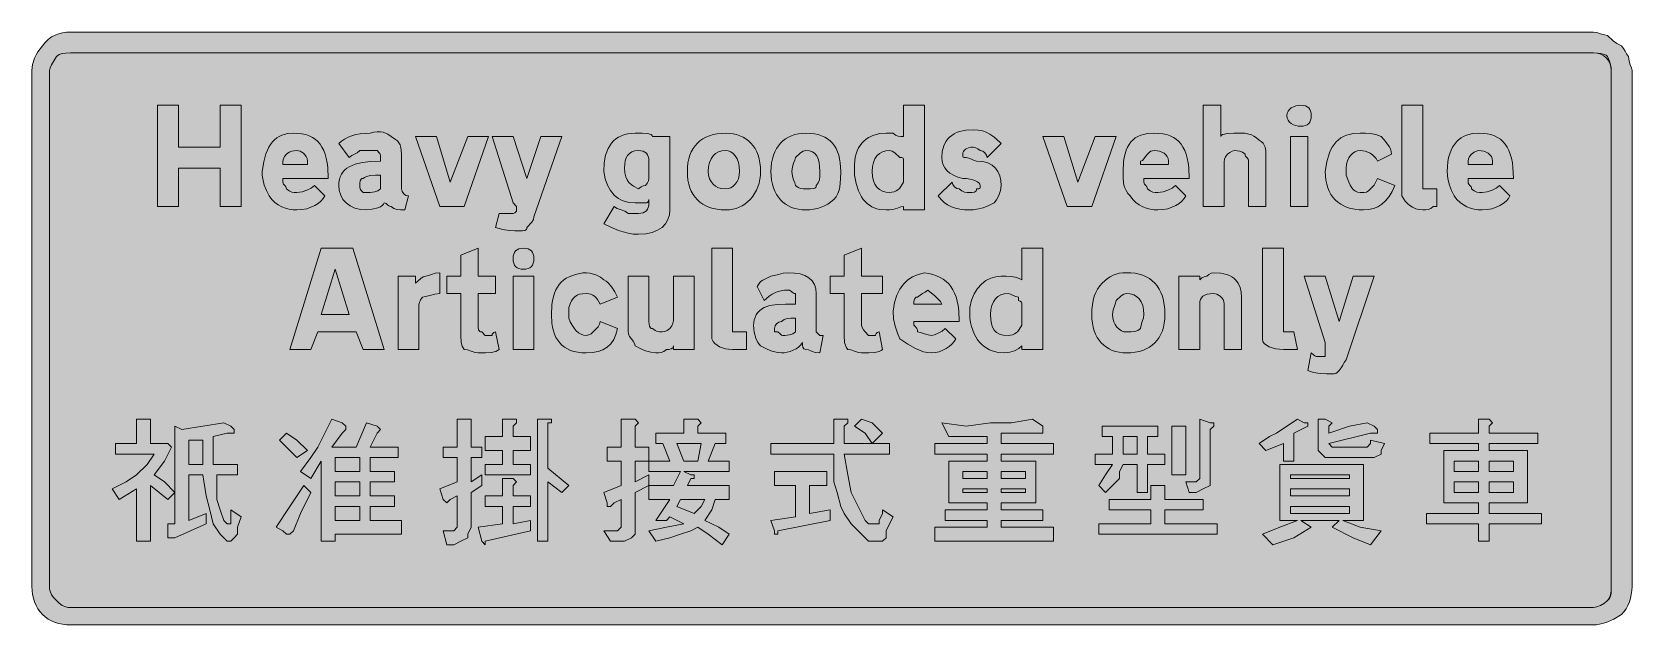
# Model space of a CAD drawing. Header units: metres. Extents: x 9 to 560, y 34 to 238.
import ezdxf

# ---------------------------------------------------------------- set-up
doc = ezdxf.new("R2010")
doc.units = ezdxf.units.M
doc.layers.add('FILL_BLACK_000000', color=7, linetype='Continuous', true_color=0x000000)
doc.layers.add('FILL_WHITE_FFFFFF', color=7, linetype='Continuous', true_color=0xffffff)

msp = doc.modelspace()

# ---------------------------------------------------------------- hatches: boundary and pattern name
at = {"layer": 'FILL_BLACK_000000', "true_color": 0x000000}
h = msp.add_hatch(color=7, dxfattribs=at)
h.dxf.hatch_style = 1
h.paths.add_polyline_path([(547.78, 237.41), (549.09, 237), (550.4, 236.59), (551.49, 236.4), (553.44, 234.6), (554.7, 233.7), (556.29, 232.8), (557, 231.9), (557.49, 231), (557.98, 230.1), (558.69, 229.2), (558.88, 227.61), (559.29, 226.35), (559.7, 225.32), (559.89, 224.4), (559.89, 46.8), (559.83, 45.45), (559.66, 44.12), (559.38, 42.81), (558.99, 41.55), (558.48, 40.34), (557.86, 39.21), (557.13, 38.15), (556.29, 37.2), (553.61, 35.63), (551.04, 34.5), (548.7, 33.83), (547.64, 33.66), (546.69, 33.6), (22.29, 33.6), (20.94, 33.66), (19.61, 33.83), (18.3, 34.11), (17.04, 34.5), (15.83, 35.01), (14.7, 35.63), (13.64, 36.36), (12.69, 37.2), (11.85, 38.15), (11.11, 39.21), (10.5, 40.34), (9.99, 41.55), (9.6, 42.81), (9.31, 44.12), (9.15, 45.45), (9.09, 46.8), (9.09, 224.4), (9.15, 225.35), (9.31, 226.39), (9.99, 228.6), (10.5, 229.72), (11.11, 230.81), (11.85, 231.85), (12.69, 232.8), (13.64, 234.04), (14.7, 235.07), (15.83, 235.9), (17.04, 236.55), (18.3, 237.03), (19.61, 237.36), (20.94, 237.54), (22.29, 237.6), (546.69, 237.6), (547.78, 237.41)])
h.paths.add_polyline_path([(20.7, 230.38), (19.44, 230.25), (18.41, 229.89), (17.49, 229.2), (15.84, 226.35), (15.3, 225.32), (15.09, 224.4), (15.09, 46.8), (15.14, 45.95), (15.3, 45.21), (15.84, 43.95), (16.61, 42.92), (17.49, 42), (18.41, 41.12), (19.44, 40.35), (20.7, 39.81), (21.44, 39.65), (22.29, 39.6), (546.69, 39.6), (547.78, 39.81), (549.09, 40.35), (550.4, 41.12), (551.49, 42), (552.09, 42.75), (552.5, 43.52), (552.69, 44.4), (552.69, 46.8), (552.69, 224.4), (552.58, 225.69), (552.26, 226.86), (551.74, 227.88), (551.04, 228.75), (550.17, 229.45), (549.15, 229.97), (547.98, 230.29), (546.69, 230.4), (22.29, 230.4), (20.7, 230.38)], flags=16)
h = msp.add_hatch(color=7, dxfattribs=at)
h.dxf.hatch_style = 1
h.paths.add_polyline_path([(66.69, 198), (73.89, 198), (73.89, 212.4), (81.09, 212.4), (81.09, 177.6), (73.89, 177.6), (73.89, 190.8), (66.69, 190.8), (59.49, 190.8), (59.49, 177.6), (52.29, 177.6), (52.29, 212.4), (59.49, 212.4), (59.49, 198), (66.69, 198)])
h = msp.add_hatch(color=7, dxfattribs=at)
h.dxf.hatch_style = 1
h.paths.add_polyline_path([(306.99, 177), (305.38, 176.59), (304.33, 176.45), (303.09, 176.4), (300.95, 176.57), (299.97, 176.79), (299.04, 177.09), (298.17, 177.49), (297.35, 177.98), (296.59, 178.57), (295.89, 179.25), (295.24, 180.03), (294.65, 180.91), (293.64, 182.98), (292.85, 185.47), (292.29, 188.4), (292.29, 189.6), (292.29, 192), (292.35, 193.31), (292.51, 194.53), (292.77, 195.67), (293.13, 196.73), (293.59, 197.7), (294.13, 198.58), (294.74, 199.38), (295.44, 200.1), (296.21, 200.73), (297.04, 201.28), (298.87, 202.13), (300.9, 202.63), (303.09, 202.8), (305.49, 202.8), (306.39, 202.11), (307.29, 201.75), (308.19, 201.62), (309.09, 201.6), (309.09, 212.4), (316.29, 212.4), (316.29, 176.4), (309.09, 176.4), (309.09, 177.6), (308.15, 177.41), (306.99, 177)])
h.paths.add_polyline_path([(309.09, 193.2), (309.07, 193.89), (308.94, 194.25), (308.58, 194.38), (307.89, 194.4), (306.09, 196.05), (305.19, 196.59), (304.29, 196.8), (303, 196.69), (301.83, 196.35), (300.81, 195.79), (299.94, 195), (299.24, 193.99), (298.72, 192.75), (298.4, 191.29), (298.29, 189.6), (298.4, 187.91), (298.72, 186.45), (299.24, 185.21), (299.94, 184.2), (300.81, 183.41), (301.83, 182.85), (303, 182.51), (304.29, 182.4), (305.14, 182.46), (305.88, 182.63), (306.55, 182.91), (307.14, 183.3), (307.68, 183.81), (308.17, 184.43), (309.09, 186), (309.09, 192), (309.09, 193.2)], flags=16)
h = msp.add_hatch(color=7, dxfattribs=at)
h.dxf.hatch_style = 1
h.paths.add_polyline_path([(426.6, 202.76), (428.04, 202.5), (428.85, 202.21), (429.71, 201.79), (430.59, 201.19), (431.49, 200.4), (432.28, 199.9), (432.88, 199.31), (433.3, 198.67), (433.59, 198), (433.85, 196.69), (433.89, 195.6), (433.89, 177.6), (427.89, 177.6), (427.89, 193.2), (427.84, 193.6), (427.7, 193.91), (427.29, 194.4), (426.88, 194.89), (426.74, 195.2), (426.69, 195.6), (425.79, 196.29), (424.89, 196.65), (423.99, 196.78), (423.09, 196.8), (422.21, 196.61), (421.44, 196.2), (420.69, 195.6), (420, 194.7), (419.64, 193.8), (419.51, 192.9), (419.49, 192), (419.49, 177.6), (412.29, 177.6), (412.29, 212.4), (418.29, 212.4), (418.29, 201.6), (418.45, 202), (418.91, 202.29), (419.62, 202.51), (420.54, 202.65), (422.85, 202.78), (425.49, 202.8), (426.6, 202.76)])
h = msp.add_hatch(color=7, dxfattribs=at)
h.dxf.hatch_style = 1
h.paths.add_polyline_path([(449.43, 207.96), (449.27, 207.23), (448.98, 206.61), (448.59, 206.1), (448.08, 205.71), (447.47, 205.43), (446.73, 205.26), (445.89, 205.2), (444.99, 205.26), (444.13, 205.43), (443.32, 205.71), (442.59, 206.1), (441.98, 206.61), (441.5, 207.23), (441.2, 207.96), (441.09, 208.8), (441.2, 209.64), (441.5, 210.38), (441.98, 210.99), (442.59, 211.5), (443.32, 211.89), (444.13, 212.18), (444.99, 212.34), (445.89, 212.4), (446.73, 212.34), (447.46, 212.18), (448.08, 211.89), (448.59, 211.5), (448.98, 210.99), (449.27, 210.38), (449.43, 209.64), (449.49, 208.8), (449.43, 207.96)])
h = msp.add_hatch(color=7, dxfattribs=at)
h.dxf.hatch_style = 1
h.paths.add_polyline_path([(487.89, 184.8), (487.89, 183.6), (492.69, 183.6), (492.69, 177.6), (491.49, 177.6), (490.59, 176.91), (489.69, 176.55), (488.79, 176.42), (487.89, 176.4), (486.6, 176.51), (485.42, 176.81), (484.35, 177.29), (483.39, 177.9), (482.55, 178.63), (481.82, 179.44), (481.2, 180.3), (480.69, 181.2), (480.69, 182.4), (480.69, 212.4), (487.89, 212.4), (487.89, 184.8)])
h = msp.add_hatch(color=7, dxfattribs=at)
h.dxf.hatch_style = 1
h.paths.add_polyline_path([(342.48, 183.02), (341.94, 181.35), (341.17, 179.91), (340.29, 178.8), (338.47, 177.92), (336.54, 177.15), (334.38, 176.61), (333.19, 176.45), (331.89, 176.4), (330.15, 176.46), (328.52, 176.64), (327, 176.97), (325.59, 177.45), (324.3, 178.1), (323.11, 178.93), (322.05, 179.96), (321.09, 181.2), (325.89, 186), (326.1, 185.12), (326.64, 184.35), (327.41, 183.81), (328.29, 183.6), (329.19, 182.91), (330.09, 182.55), (330.99, 182.42), (331.89, 182.4), (332.77, 182.42), (333.54, 182.55), (334.08, 182.91), (334.24, 183.2), (334.29, 183.6), (334.98, 183.62), (335.34, 183.75), (335.47, 184.11), (335.49, 184.8), (335.38, 185.25), (335.06, 185.68), (334.54, 186.09), (333.84, 186.45), (332.97, 186.76), (331.95, 186.99), (330.78, 187.15), (329.49, 187.2), (327.8, 187.71), (326.34, 188.33), (325.1, 189.06), (324.09, 189.9), (323.3, 190.86), (322.74, 191.93), (322.4, 193.11), (322.29, 194.4), (322.46, 196.54), (322.96, 198.43), (323.34, 199.29), (323.81, 200.07), (324.36, 200.8), (324.99, 201.45), (325.71, 202.03), (326.51, 202.54), (327.39, 202.98), (328.36, 203.34), (330.56, 203.83), (333.09, 204), (334.78, 203.89), (336.28, 203.59), (337.6, 203.11), (338.79, 202.5), (339.86, 201.77), (340.85, 200.96), (342.69, 199.2), (337.89, 194.4), (337.68, 195.28), (337.14, 196.05), (336.37, 196.59), (335.49, 196.8), (334.74, 197.4), (333.97, 197.81), (333.09, 198), (332.25, 197.95), (331.52, 197.79), (330.9, 197.56), (330.39, 197.25), (330, 196.89), (329.72, 196.48), (329.55, 196.05), (329.49, 195.6), (329.51, 194.91), (329.64, 194.55), (330, 194.42), (330.69, 194.4), (331.59, 194.21), (332.49, 193.8), (333.39, 193.39), (334.29, 193.2), (336.37, 193.04), (338.13, 192.56), (339.58, 191.81), (340.74, 190.8), (341.61, 189.57), (342.22, 188.14), (342.58, 186.54), (342.69, 184.8), (342.48, 183.02)])
h = msp.add_hatch(color=7, dxfattribs=at)
h.dxf.hatch_style = 1
h.paths.add_polyline_path([(95.49, 186), (95.54, 185.6), (95.68, 185.29), (96.09, 184.8), (96.5, 184.31), (96.64, 184), (96.69, 183.6), (97.59, 182.91), (98.49, 182.55), (99.39, 182.42), (100.29, 182.4), (102.07, 182.61), (103.74, 183.15), (105.18, 183.92), (106.29, 184.8), (109.89, 181.2), (109.33, 180.3), (108.56, 179.44), (107.59, 178.63), (106.44, 177.9), (105.12, 177.29), (103.65, 176.81), (102.03, 176.51), (100.29, 176.4), (98.94, 176.46), (97.61, 176.64), (96.3, 176.97), (95.04, 177.45), (93.83, 178.1), (92.7, 178.93), (91.64, 179.96), (90.69, 181.2), (89.81, 183.02), (89.04, 184.95), (88.5, 187.11), (88.34, 188.3), (88.29, 189.6), (88.85, 192.92), (89.64, 195.71), (90.12, 196.92), (90.65, 198), (91.24, 198.96), (91.89, 199.8), (92.59, 200.53), (93.35, 201.15), (94.17, 201.67), (95.04, 202.09), (95.97, 202.4), (96.95, 202.63), (99.09, 202.8), (100.61, 202.74), (102.02, 202.57), (103.32, 202.29), (104.51, 201.88), (105.6, 201.36), (106.58, 200.71), (107.46, 199.94), (108.24, 199.05), (108.92, 198.03), (109.51, 196.88), (110, 195.6), (110.4, 194.19), (110.7, 192.65), (110.92, 190.97), (111.09, 187.2), (95.49, 187.2), (95.49, 186)])
h.paths.add_polyline_path([(103.89, 193.2), (103.78, 194.04), (103.5, 194.78), (103.07, 195.39), (102.54, 195.9), (101.96, 196.29), (101.36, 196.58), (100.29, 196.8), (99.39, 196.78), (98.49, 196.65), (97.59, 196.29), (96.69, 195.6), (96, 194.72), (95.64, 193.95), (95.49, 193.2), (95.49, 192), (103.89, 192), (103.89, 193.2)], flags=16)
h = msp.add_hatch(color=7, dxfattribs=at)
h.dxf.hatch_style = 1
h.paths.add_polyline_path([(135.9, 176.42), (134.64, 176.55), (133.61, 176.91), (132.69, 177.6), (132.29, 177.65), (131.98, 177.79), (131.49, 178.2), (131, 178.61), (130.69, 178.75), (130.29, 178.8), (130.13, 178.35), (129.69, 177.92), (129.02, 177.51), (128.19, 177.15), (126.24, 176.61), (124.29, 176.4), (122.15, 176.56), (120.26, 177.04), (118.62, 177.79), (117.24, 178.8), (116.15, 180.03), (115.35, 181.46), (114.86, 183.06), (114.69, 184.8), (114.75, 185.88), (114.92, 186.88), (115.2, 187.8), (115.59, 188.64), (116.1, 189.41), (116.72, 190.09), (117.45, 190.71), (118.29, 191.25), (119.25, 191.72), (120.32, 192.12), (122.79, 192.73), (125.71, 193.09), (129.09, 193.2), (129.09, 194.4), (129.07, 195.11), (128.94, 195.6), (128.58, 196.09), (127.89, 196.8), (125.49, 196.8), (121.89, 196.8), (120.99, 196.09), (120.09, 195.6), (119.19, 195.11), (118.29, 194.4), (114.69, 199.2), (115.65, 200.04), (116.71, 200.78), (117.9, 201.39), (119.19, 201.9), (120.6, 202.29), (122.11, 202.58), (123.75, 202.74), (125.49, 202.8), (126.78, 203.14), (127.96, 203.29), (129.03, 203.26), (129.99, 203.1), (130.83, 202.82), (131.56, 202.46), (132.69, 201.6), (134.27, 200.66), (134.88, 200.12), (135.39, 199.5), (135.78, 198.76), (136.07, 197.89), (136.23, 196.84), (136.29, 195.6), (136.29, 183.6), (136.5, 182.72), (137.04, 181.95), (137.81, 181.41), (138.69, 181.2), (137.49, 176.4), (135.9, 176.42)])
h.paths.add_polyline_path([(122.04, 183.6), (122.4, 183.11), (123.09, 182.4), (125.49, 182.4), (127.06, 182.59), (128.19, 183), (129.09, 183.6), (129.09, 188.4), (127.31, 188.38), (125.64, 188.25), (124.2, 187.89), (123.59, 187.6), (123.09, 187.2), (122.69, 187.15), (122.4, 186.99), (122.04, 186.45), (121.91, 185.68), (121.89, 184.8), (121.91, 184.09), (122.04, 183.6)], flags=16)
h = msp.add_hatch(color=7, dxfattribs=at)
h.dxf.hatch_style = 1
h.paths.add_polyline_path([(141.09, 201.6), (148.29, 201.6), (153.09, 186), (159.09, 201.6), (166.29, 201.6), (157.89, 177.6), (153.09, 177.6), (149.49, 177.6), (141.09, 201.6)])
h = msp.add_hatch(color=7, dxfattribs=at)
h.dxf.hatch_style = 1
h.paths.add_polyline_path([(181.89, 174), (181.68, 173.1), (181.14, 172.2), (179.49, 170.4), (179.44, 170), (179.28, 169.71), (178.74, 169.35), (177.97, 169.22), (177.09, 169.2), (175.27, 169.22), (173.34, 169.35), (171.18, 169.71), (168.69, 170.4), (169.89, 175.2), (172.29, 175.2), (174.69, 175.2), (175.29, 175.35), (175.7, 175.71), (175.84, 176), (175.89, 176.4), (175.89, 177.6), (174.69, 178.8), (167.49, 201.6), (174.69, 201.6), (179.49, 187.2), (184.29, 201.6), (191.49, 201.6), (181.89, 174)])
h = msp.add_hatch(color=7, dxfattribs=at)
h.dxf.hatch_style = 1
h.paths.add_polyline_path([(228.01, 173.06), (227.17, 171.63), (225.99, 170.4), (224.47, 169.39), (222.62, 168.64), (220.42, 168.16), (217.89, 168), (216.09, 168.11), (214.33, 168.39), (212.62, 168.82), (210.99, 169.35), (208.1, 170.53), (205.89, 171.6), (209.49, 177.6), (209.99, 177.2), (210.58, 176.89), (211.89, 176.4), (213.2, 175.91), (213.79, 175.6), (214.29, 175.2), (217.89, 175.2), (218.73, 175.26), (219.46, 175.43), (220.08, 175.71), (220.59, 176.1), (220.98, 176.61), (221.26, 177.23), (221.43, 177.96), (221.49, 178.8), (221.49, 180), (221.34, 179.4), (220.98, 178.99), (220.69, 178.85), (220.29, 178.8), (216.69, 178.8), (214.55, 178.97), (212.64, 179.48), (211.77, 179.85), (210.95, 180.32), (210.19, 180.87), (209.49, 181.5), (208.25, 183.02), (207.24, 184.88), (206.45, 187.07), (205.89, 189.6), (206.06, 192.58), (206.56, 195.21), (206.94, 196.38), (207.41, 197.47), (207.96, 198.46), (208.59, 199.35), (209.31, 200.14), (210.11, 200.84), (210.99, 201.43), (211.97, 201.92), (213.02, 202.3), (214.16, 202.58), (215.38, 202.74), (216.69, 202.8), (219.15, 202.78), (221.04, 202.65), (221.74, 202.51), (222.26, 202.29), (222.58, 202), (222.69, 201.6), (228.69, 201.6), (228.69, 176.4), (228.52, 174.66), (228.01, 173.06)])
h.paths.add_polyline_path([(221.26, 194.78), (220.98, 195.39), (220.59, 195.9), (220.08, 196.29), (219.47, 196.58), (218.73, 196.74), (217.89, 196.8), (216.65, 196.69), (215.62, 196.37), (214.79, 195.85), (214.14, 195.15), (213.66, 194.28), (213.33, 193.26), (213.15, 192.09), (213.09, 190.8), (213.2, 189.16), (213.5, 187.82), (213.98, 186.73), (214.59, 185.85), (215.32, 185.14), (216.13, 184.56), (217.89, 183.6), (218.77, 184.29), (219.54, 184.65), (220.29, 184.8), (220.98, 185.68), (221.34, 186.45), (221.49, 187.2), (221.49, 193.2), (221.43, 194.04), (221.26, 194.78)], flags=16)
h = msp.add_hatch(color=7, dxfattribs=at)
h.dxf.hatch_style = 1
h.paths.add_polyline_path([(259.66, 186.92), (259.38, 185.61), (258.99, 184.35), (258.48, 183.14), (257.86, 182.01), (257.13, 180.95), (256.29, 180), (254.47, 178.43), (253.53, 177.81), (252.54, 177.3), (251.5, 176.91), (250.38, 176.63), (249.19, 176.46), (247.89, 176.4), (246.36, 176.46), (244.91, 176.62), (243.55, 176.9), (242.28, 177.28), (241.11, 177.77), (240.02, 178.36), (239.03, 179.06), (238.14, 179.85), (237.35, 180.74), (236.65, 181.73), (236.06, 182.82), (235.57, 183.99), (235.19, 185.26), (234.91, 186.62), (234.75, 188.07), (234.69, 189.6), (234.75, 191.13), (234.91, 192.58), (235.19, 193.94), (235.57, 195.21), (236.06, 196.38), (236.65, 197.47), (237.35, 198.46), (238.14, 199.35), (239.03, 200.14), (240.02, 200.84), (241.11, 201.43), (242.28, 201.92), (243.55, 202.3), (244.91, 202.58), (246.36, 202.74), (247.89, 202.8), (249.21, 202.74), (250.47, 202.58), (251.67, 202.3), (252.8, 201.92), (253.86, 201.43), (254.85, 200.84), (255.76, 200.14), (256.59, 199.35), (257.33, 198.46), (257.99, 197.47), (258.56, 196.38), (259.03, 195.21), (259.4, 193.94), (259.67, 192.58), (259.83, 191.13), (259.89, 189.6), (259.83, 188.25), (259.66, 186.92)])
h.paths.add_polyline_path([(252.28, 192.75), (251.8, 193.99), (251.19, 195), (250.46, 195.79), (249.65, 196.35), (248.79, 196.69), (247.89, 196.8), (246.6, 196.69), (245.43, 196.35), (244.41, 195.79), (243.54, 195), (242.84, 193.99), (242.32, 192.75), (242, 191.29), (241.89, 189.6), (242, 188.31), (242.32, 187.14), (242.84, 186.12), (243.54, 185.25), (244.41, 184.55), (245.43, 184.03), (246.6, 183.71), (247.89, 183.6), (248.79, 183.71), (249.65, 184.03), (250.46, 184.55), (251.19, 185.25), (251.8, 186.12), (252.28, 187.14), (252.58, 188.31), (252.69, 189.6), (252.58, 191.29), (252.28, 192.75)], flags=16)
h = msp.add_hatch(color=7, dxfattribs=at)
h.dxf.hatch_style = 1
h.paths.add_polyline_path([(287.19, 184.35), (286.9, 183.14), (286.48, 182.01), (285.88, 180.95), (285.09, 180), (284.14, 179.16), (283.08, 178.43), (281.95, 177.81), (280.74, 177.3), (279.48, 176.91), (278.17, 176.63), (276.84, 176.46), (275.49, 176.4), (274.17, 176.46), (272.91, 176.62), (271.71, 176.9), (270.58, 177.28), (269.52, 177.77), (268.53, 178.36), (267.62, 179.06), (266.79, 179.85), (266.05, 180.74), (265.39, 181.73), (264.82, 182.82), (264.35, 183.99), (263.98, 185.26), (263.71, 186.62), (263.55, 188.07), (263.49, 189.6), (263.55, 191.13), (263.71, 192.58), (263.98, 193.94), (264.35, 195.21), (264.82, 196.38), (265.39, 197.47), (266.05, 198.46), (266.79, 199.35), (267.62, 200.14), (268.53, 200.84), (269.52, 201.43), (270.58, 201.92), (271.71, 202.3), (272.91, 202.58), (274.17, 202.74), (275.49, 202.8), (277.01, 202.74), (278.42, 202.58), (279.72, 202.3), (280.91, 201.92), (282, 201.43), (282.98, 200.84), (283.86, 200.14), (284.64, 199.35), (285.32, 198.46), (285.91, 197.47), (286.4, 196.38), (286.8, 195.21), (287.1, 193.94), (287.32, 192.58), (287.49, 189.6), (287.45, 186.92), (287.19, 184.35)])
h.paths.add_polyline_path([(280.05, 192.75), (279.72, 193.99), (279.24, 195), (278.59, 195.79), (277.76, 196.35), (276.73, 196.69), (275.49, 196.8), (274.59, 196.59), (273.69, 196.05), (271.89, 194.4), (271.7, 193.48), (271.29, 192.45), (270.88, 191.19), (270.69, 189.6), (270.88, 188.01), (271.29, 186.75), (271.7, 185.72), (271.89, 184.8), (272.79, 184.11), (273.69, 183.75), (274.59, 183.62), (275.49, 183.6), (277.07, 183.62), (278.19, 183.75), (278.58, 183.89), (278.87, 184.11), (279.03, 184.4), (279.09, 184.8), (279.78, 185.72), (280.14, 186.75), (280.27, 188.01), (280.29, 189.6), (280.23, 191.29), (280.05, 192.75)], flags=16)
h = msp.add_hatch(color=7, dxfattribs=at)
h.dxf.hatch_style = 1
h.paths.add_polyline_path([(357.09, 201.6), (364.29, 201.6), (369.09, 186), (375.09, 201.6), (382.29, 201.6), (373.89, 177.6), (369.09, 177.6), (365.49, 177.6), (357.09, 201.6)])
h = msp.add_hatch(color=7, dxfattribs=at)
h.dxf.hatch_style = 1
h.paths.add_polyline_path([(391.89, 186), (391.94, 185.6), (392.08, 185.29), (392.49, 184.8), (392.9, 184.31), (393.04, 184), (393.09, 183.6), (393.99, 182.91), (394.89, 182.55), (395.79, 182.42), (396.69, 182.4), (398.47, 182.61), (400.14, 183.15), (401.58, 183.92), (402.69, 184.8), (406.29, 181.2), (405.73, 180.3), (404.96, 179.44), (403.99, 178.63), (402.84, 177.9), (401.52, 177.29), (400.05, 176.81), (398.43, 176.51), (396.69, 176.4), (395.34, 176.46), (394.01, 176.64), (392.7, 176.97), (391.44, 177.45), (390.23, 178.1), (389.1, 178.93), (388.04, 179.96), (387.09, 181.2), (386.3, 182.1), (385.7, 183.02), (385.28, 183.96), (384.99, 184.95), (384.73, 187.11), (384.69, 189.6), (384.86, 192.92), (385.07, 194.38), (385.36, 195.71), (385.74, 196.92), (386.21, 198), (386.76, 198.96), (387.39, 199.8), (388.11, 200.53), (388.91, 201.15), (389.79, 201.67), (390.76, 202.09), (391.82, 202.4), (392.96, 202.63), (395.49, 202.8), (397.01, 202.74), (398.42, 202.57), (399.72, 202.29), (400.91, 201.88), (402, 201.36), (402.98, 200.71), (403.86, 199.94), (404.64, 199.05), (405.32, 198.03), (405.91, 196.88), (406.4, 195.6), (406.8, 194.19), (407.1, 192.65), (407.32, 190.97), (407.49, 187.2), (391.89, 187.2), (391.89, 186)])
h.paths.add_polyline_path([(400.29, 193.2), (400.18, 194.04), (399.88, 194.78), (399.4, 195.39), (398.79, 195.9), (398.06, 196.29), (397.25, 196.58), (396.39, 196.74), (395.49, 196.8), (394.78, 196.78), (394.29, 196.65), (393.8, 196.29), (393.09, 195.6), (392.38, 194.72), (391.89, 193.95), (391.4, 193.41), (391.09, 193.25), (390.69, 193.2), (390.69, 192), (400.29, 192), (400.29, 193.2)], flags=16)
h = msp.add_hatch(color=7, dxfattribs=at)
h.dxf.hatch_style = 1
h.paths.add_polyline_path([(442.29, 177.6), (442.29, 201.6), (448.29, 201.6), (448.29, 177.6), (442.29, 177.6)])
h = msp.add_hatch(color=7, dxfattribs=at)
h.dxf.hatch_style = 1
h.paths.add_polyline_path([(468.09, 202.78), (469.89, 202.65), (471.69, 202.29), (473.49, 201.6), (474.56, 200.49), (475.74, 199.05), (476.27, 198.24), (476.7, 197.38), (476.98, 196.5), (477.09, 195.6), (472.29, 193.2), (471.79, 194.04), (471.18, 194.78), (470.5, 195.39), (469.74, 195.9), (468.93, 196.29), (468.07, 196.58), (467.19, 196.74), (466.29, 196.8), (465.39, 196.69), (464.53, 196.37), (463.72, 195.85), (462.99, 195.15), (462.38, 194.28), (461.9, 193.26), (461.6, 192.09), (461.49, 190.8), (461.49, 189.6), (461.49, 188.4), (462.41, 185.94), (462.9, 184.92), (463.44, 184.05), (464.03, 183.35), (464.7, 182.83), (465.44, 182.51), (466.29, 182.4), (467.7, 182.42), (468.54, 182.55), (469.16, 182.91), (469.89, 183.6), (471.09, 184.95), (472.29, 187.2), (478.29, 184.8), (477.33, 182.72), (476.26, 180.96), (475.08, 179.51), (473.79, 178.35), (472.38, 177.48), (470.86, 176.87), (469.23, 176.51), (467.49, 176.4), (465.96, 176.46), (464.51, 176.62), (463.15, 176.9), (461.88, 177.28), (460.71, 177.77), (459.62, 178.36), (458.63, 179.06), (457.74, 179.85), (456.95, 180.74), (456.25, 181.73), (455.66, 182.82), (455.17, 183.99), (454.79, 185.26), (454.51, 186.62), (454.35, 188.07), (454.29, 189.6), (454.85, 192.92), (455.66, 195.71), (456.15, 196.92), (456.72, 198), (457.34, 198.96), (458.04, 199.8), (458.81, 200.53), (459.65, 201.15), (460.56, 201.67), (461.55, 202.09), (462.61, 202.4), (463.76, 202.63), (466.29, 202.8), (468.09, 202.78)])
h = msp.add_hatch(color=7, dxfattribs=at)
h.dxf.hatch_style = 1
h.paths.add_polyline_path([(503.49, 186), (503.54, 185.6), (503.68, 185.29), (504.09, 184.8), (504.5, 184.31), (504.64, 184), (504.69, 183.6), (505.59, 182.91), (506.49, 182.55), (507.39, 182.42), (508.29, 182.4), (510.07, 182.61), (511.74, 183.15), (513.18, 183.92), (514.29, 184.8), (517.89, 181.2), (517.33, 180.3), (516.56, 179.44), (515.59, 178.63), (514.44, 177.9), (513.12, 177.29), (511.65, 176.81), (510.03, 176.51), (508.29, 176.4), (506.94, 176.46), (505.61, 176.64), (504.3, 176.97), (503.04, 177.45), (501.83, 178.1), (500.7, 178.93), (499.64, 179.96), (498.69, 181.2), (497.81, 183.02), (497.04, 184.95), (496.5, 187.11), (496.34, 188.3), (496.29, 189.6), (496.35, 191.33), (496.51, 192.92), (496.77, 194.38), (497.13, 195.71), (497.59, 196.92), (498.13, 198), (498.74, 198.96), (499.44, 199.8), (500.21, 200.53), (501.04, 201.15), (501.93, 201.67), (502.87, 202.09), (503.87, 202.4), (504.9, 202.63), (507.09, 202.8), (508.61, 202.74), (510.02, 202.57), (511.32, 202.29), (512.51, 201.88), (513.6, 201.36), (514.58, 200.71), (515.46, 199.94), (516.24, 199.05), (516.92, 198.03), (517.51, 196.88), (518, 195.6), (518.4, 194.19), (518.7, 192.65), (518.92, 190.97), (519.09, 187.2), (503.49, 187.2), (503.49, 186)])
h.paths.add_polyline_path([(511.89, 193.2), (511.78, 194.04), (511.48, 194.78), (511, 195.39), (510.39, 195.9), (509.66, 196.29), (508.85, 196.58), (507.99, 196.74), (507.09, 196.8), (506.34, 196.65), (505.57, 196.29), (504.69, 195.6), (504, 194.72), (503.64, 193.95), (503.49, 193.2), (503.49, 192), (511.89, 192), (511.89, 193.2)], flags=16)
h = msp.add_hatch(color=7, dxfattribs=at)
h.dxf.hatch_style = 1
h.paths.add_polyline_path([(120.69, 134.4), (113.49, 134.4), (107.49, 134.4), (105.09, 128.4), (97.89, 128.4), (108.69, 163.2), (113.49, 163.2), (119.49, 163.2), (130.29, 128.4), (123.09, 128.4), (120.69, 134.4)])
h.paths.add_polyline_path([(108.69, 140.4), (113.49, 140.4), (118.29, 140.4), (113.49, 156), (108.69, 140.4)], flags=16)
h = msp.add_hatch(color=7, dxfattribs=at)
h.dxf.hatch_style = 1
h.paths.add_polyline_path([(168.69, 153.6), (168.69, 147.6), (162.69, 147.6), (162.69, 136.8), (162.71, 135.92), (162.84, 135.15), (163.2, 134.61), (163.49, 134.45), (163.89, 134.4), (165.09, 133.2), (167.49, 133.2), (167.54, 133.6), (167.68, 133.89), (168.09, 134.25), (168.69, 134.4), (169.89, 128.4), (169.38, 128), (168.76, 127.71), (167.19, 127.35), (165.16, 127.22), (162.69, 127.2), (161.6, 127.39), (160.29, 127.8), (158.98, 128.21), (157.89, 128.4), (157.49, 128.9), (157.2, 129.49), (156.84, 130.8), (156.69, 133.2), (156.69, 147.6), (151.89, 147.6), (151.89, 153.6), (156.69, 153.6), (156.69, 160.8), (162.69, 163.2), (162.69, 153.6), (168.69, 153.6)])
h = msp.add_hatch(color=7, dxfattribs=at)
h.dxf.hatch_style = 1
h.paths.add_polyline_path([(181.83, 158.76), (181.67, 158.03), (181.38, 157.41), (180.99, 156.9), (180.48, 156.51), (179.87, 156.23), (179.13, 156.06), (178.29, 156), (177.45, 156.06), (176.71, 156.23), (176.1, 156.51), (175.59, 156.9), (175.2, 157.41), (174.91, 158.03), (174.75, 158.76), (174.69, 159.6), (174.75, 160.44), (174.91, 161.18), (175.2, 161.79), (175.59, 162.3), (176.1, 162.69), (176.71, 162.98), (177.45, 163.14), (178.29, 163.2), (179.13, 163.14), (179.87, 162.98), (180.48, 162.69), (180.99, 162.3), (181.38, 161.79), (181.67, 161.18), (181.83, 160.44), (181.89, 159.6), (181.83, 158.76)])
h = msp.add_hatch(color=7, dxfattribs=at)
h.dxf.hatch_style = 1
h.paths.add_polyline_path([(250.29, 135.6), (250.29, 134.4), (255.09, 134.4), (255.09, 128.4), (253.89, 128.4), (250.29, 128.4), (249, 128.46), (247.82, 128.63), (246.75, 128.91), (245.79, 129.3), (244.95, 129.81), (244.21, 130.43), (243.6, 131.16), (243.09, 132), (243.09, 133.2), (243.09, 134.4), (243.09, 163.2), (250.29, 163.2), (250.29, 135.6)])
h = msp.add_hatch(color=7, dxfattribs=at)
h.dxf.hatch_style = 1
h.paths.add_polyline_path([(301.89, 153.6), (301.89, 147.6), (294.69, 147.6), (294.69, 136.8), (294.88, 135.92), (295.29, 135.15), (295.89, 134.4), (297.09, 133.2), (299.49, 133.2), (299.54, 133.6), (299.68, 133.89), (300.09, 134.25), (300.69, 134.4), (301.89, 128.4), (301.38, 128), (300.77, 127.71), (299.19, 127.35), (297.16, 127.22), (294.69, 127.2), (293.6, 127.39), (292.29, 127.8), (290.98, 128.21), (289.89, 128.4), (289.49, 128.9), (289.2, 129.49), (288.84, 130.8), (288.69, 133.2), (288.69, 147.6), (283.89, 147.6), (283.89, 153.6), (288.69, 153.6), (288.69, 160.8), (294.69, 163.2), (294.69, 153.6), (301.89, 153.6)])
h = msp.add_hatch(color=7, dxfattribs=at)
h.dxf.hatch_style = 1
h.paths.add_polyline_path([(357.09, 163.2), (357.09, 128.4), (349.89, 128.4), (349.89, 129.6), (348.78, 128.72), (347.34, 127.95), (345.67, 127.41), (343.89, 127.2), (341.7, 127.37), (339.65, 127.89), (338.69, 128.29), (337.77, 128.78), (336.91, 129.37), (336.09, 130.05), (335.33, 130.83), (334.63, 131.71), (334, 132.69), (333.43, 133.78), (332.93, 134.97), (332.5, 136.27), (332.16, 137.68), (331.89, 139.2), (331.89, 140.4), (331.89, 142.8), (332.5, 145.33), (333.41, 147.53), (334.57, 149.38), (335.94, 150.9), (337.48, 152.08), (339.15, 152.93), (340.9, 153.43), (342.69, 153.6), (344.49, 153.58), (346.29, 153.45), (348.09, 153.09), (349.89, 152.4), (349.89, 163.2), (357.09, 163.2)])
h.paths.add_polyline_path([(349.89, 144), (349.84, 144.4), (349.7, 144.69), (349.29, 145.05), (348.69, 145.2), (348.69, 146.4), (347.79, 146.59), (346.89, 147), (345.99, 147.41), (345.09, 147.6), (343.8, 147.49), (342.63, 147.15), (341.61, 146.59), (340.74, 145.8), (340.04, 144.79), (339.52, 143.55), (339.2, 142.09), (339.09, 140.4), (339.15, 138.71), (339.35, 137.25), (339.72, 136.01), (340.29, 135), (341.08, 134.21), (342.13, 133.65), (343.45, 133.31), (345.09, 133.2), (345.94, 133.26), (346.68, 133.43), (347.35, 133.71), (347.94, 134.1), (348.48, 134.61), (348.97, 135.23), (349.89, 136.8), (349.89, 142.8), (349.89, 144)], flags=16)
h = msp.add_hatch(color=7, dxfattribs=at)
h.dxf.hatch_style = 1
h.paths.add_polyline_path([(439.89, 135.6), (439.89, 134.4), (443.49, 134.4), (444.69, 128.4), (443.49, 128.4), (439.89, 128.4), (438.55, 128.46), (437.25, 128.63), (436.03, 128.91), (434.94, 129.3), (434.02, 129.81), (433.31, 130.43), (432.85, 131.16), (432.69, 132), (432.69, 133.2), (432.69, 134.4), (432.69, 163.2), (439.89, 163.2), (439.89, 135.6)])
h = msp.add_hatch(color=7, dxfattribs=at)
h.dxf.hatch_style = 1
h.paths.add_polyline_path([(135.09, 153.6), (141.09, 153.6), (141.09, 151.2), (142.89, 152.85), (143.79, 153.39), (144.69, 153.6), (145.61, 153.79), (146.64, 154.2), (147.9, 154.61), (149.49, 154.8), (149.49, 147.6), (147.71, 147.41), (146.04, 147), (144.6, 146.59), (143.49, 146.4), (142.8, 145.5), (142.44, 144.6), (142.31, 143.7), (142.29, 142.8), (142.29, 128.4), (135.09, 128.4), (135.09, 153.6)])
h = msp.add_hatch(color=7, dxfattribs=at)
h.dxf.hatch_style = 1
h.paths.add_polyline_path([(199.98, 154.75), (201.16, 154.59), (203.19, 154.05), (204.76, 153.28), (205.89, 152.4), (206.74, 151.9), (207.48, 151.29), (208.74, 149.85), (209.77, 148.18), (210.69, 146.4), (204.69, 144), (203.77, 145.58), (203.28, 146.19), (202.74, 146.7), (202.15, 147.09), (201.48, 147.38), (200.74, 147.54), (199.89, 147.6), (198.65, 147.54), (197.6, 147.36), (196.73, 147.03), (195.99, 146.55), (195.37, 145.9), (194.83, 145.07), (194.34, 144.04), (193.89, 142.8), (193.89, 140.4), (193.89, 139.2), (194.39, 137.91), (195, 136.74), (195.68, 135.72), (196.44, 134.85), (197.25, 134.15), (198.11, 133.63), (198.99, 133.31), (199.89, 133.2), (200.77, 133.39), (201.54, 133.8), (202.29, 134.4), (203.94, 136.2), (204.48, 137.1), (204.69, 138), (210.69, 135.6), (210.13, 133.52), (209.34, 131.76), (208.33, 130.31), (207.09, 129.15), (205.63, 128.28), (203.94, 127.67), (202.03, 127.31), (199.89, 127.2), (198.37, 127.26), (196.96, 127.42), (195.66, 127.7), (194.47, 128.08), (193.38, 128.57), (192.4, 129.16), (191.52, 129.86), (190.74, 130.65), (190.06, 131.54), (189.47, 132.53), (188.98, 133.62), (188.58, 134.79), (188.28, 136.06), (188.06, 137.42), (187.89, 140.4), (188.06, 143.73), (188.27, 145.19), (188.57, 146.53), (188.94, 147.75), (189.41, 148.86), (189.96, 149.86), (190.59, 150.75), (191.31, 151.55), (192.11, 152.25), (192.99, 152.86), (193.96, 153.39), (196.16, 154.23), (198.69, 154.8), (199.98, 154.75)])
h = msp.add_hatch(color=7, dxfattribs=at)
h.dxf.hatch_style = 1
h.paths.add_polyline_path([(271.89, 147.6), (271.49, 147.65), (271.18, 147.79), (270.69, 148.2), (270.2, 148.61), (269.89, 148.75), (269.49, 148.8), (268.19, 148.74), (267, 148.58), (265.88, 148.29), (264.84, 147.9), (263.85, 147.39), (262.91, 146.78), (261.09, 145.2), (258.69, 150), (259.14, 150.79), (259.61, 151.41), (260.1, 151.88), (260.64, 152.25), (263.49, 153.6), (264.6, 153.79), (266.04, 154.2), (267.71, 154.61), (269.49, 154.8), (271.63, 154.69), (273.52, 154.35), (275.16, 153.79), (276.54, 153), (277.63, 151.99), (278.43, 150.75), (278.92, 149.29), (279.09, 147.6), (279.09, 134.4), (280.29, 133.2), (281.49, 133.2), (280.29, 127.2), (278.7, 127.39), (277.44, 127.8), (276.41, 128.21), (275.49, 128.4), (275.09, 128.45), (274.8, 128.61), (274.44, 129.15), (274.31, 129.92), (274.29, 130.8), (273.73, 129.96), (273, 129.23), (272.12, 128.61), (271.14, 128.1), (270.11, 127.71), (269.06, 127.43), (268.04, 127.26), (267.09, 127.2), (265.29, 127.41), (263.49, 127.95), (261.69, 128.72), (259.89, 129.6), (259.01, 130.73), (258.24, 132.3), (257.7, 134.33), (257.54, 135.51), (257.49, 136.8), (257.55, 137.7), (257.71, 138.58), (258, 139.44), (258.39, 140.25), (258.9, 141.01), (259.51, 141.69), (260.25, 142.3), (261.09, 142.8), (262.05, 143.2), (263.11, 143.49), (265.59, 143.85), (268.52, 143.98), (271.89, 144), (271.89, 145.2), (271.89, 147.6)])
h.paths.add_polyline_path([(265.89, 134.4), (266.6, 133.71), (267.09, 133.35), (267.58, 133.22), (268.29, 133.2), (269.87, 133.39), (270.99, 133.8), (271.89, 134.4), (271.89, 139.2), (270.3, 139.18), (269.04, 139.05), (268.01, 138.69), (267.09, 138), (266.21, 137.79), (265.44, 137.25), (264.9, 136.48), (264.69, 135.6), (264.69, 134.4), (265.89, 134.4)], flags=16)
h = msp.add_hatch(color=7, dxfattribs=at)
h.dxf.hatch_style = 1
h.paths.add_polyline_path([(312.69, 136.8), (313.38, 136.09), (313.74, 135.6), (313.87, 135.11), (313.89, 134.4), (314.98, 134.21), (316.29, 133.8), (317.6, 133.39), (318.69, 133.2), (319.78, 133.41), (321.09, 133.95), (322.4, 134.72), (323.49, 135.6), (327.09, 132), (326.53, 131.1), (325.78, 130.24), (324.85, 129.43), (323.79, 128.7), (322.61, 128.09), (321.35, 127.61), (320.04, 127.31), (318.69, 127.2), (317.34, 127.31), (315.99, 127.61), (314.64, 128.09), (313.29, 128.7), (310.59, 130.24), (307.89, 132), (307.01, 134.01), (306.24, 136.35), (305.7, 138.92), (305.49, 141.6), (306.05, 144.53), (306.84, 147.04), (307.85, 149.15), (309.09, 150.9), (310.55, 152.31), (312.24, 153.41), (314.15, 154.23), (316.29, 154.8), (317.81, 154.53), (319.22, 154.18), (320.52, 153.73), (321.71, 153.19), (322.8, 152.55), (323.78, 151.8), (324.66, 150.96), (325.44, 150), (326.12, 148.93), (326.71, 147.75), (327.2, 146.44), (327.6, 145.01), (327.9, 143.46), (328.12, 141.77), (328.29, 138), (312.69, 138), (312.69, 136.8)])
h.paths.add_polyline_path([(321.79, 144.85), (321.2, 145.59), (319.89, 146.85), (317.49, 148.8), (316.59, 148.09), (315.69, 147.6), (314.79, 147.11), (313.89, 146.4), (313.49, 146.35), (313.2, 146.19), (312.84, 145.65), (312.71, 144.88), (312.69, 144), (322.29, 144), (321.79, 144.85)], flags=16)
h = msp.add_hatch(color=7, dxfattribs=at)
h.dxf.hatch_style = 1
h.paths.add_polyline_path([(398.87, 137.42), (398.59, 136.06), (398.21, 134.79), (397.72, 133.62), (397.13, 132.53), (396.43, 131.54), (395.64, 130.65), (394.75, 129.86), (393.76, 129.16), (392.67, 128.57), (391.5, 128.08), (390.23, 127.7), (388.87, 127.42), (387.42, 127.26), (385.89, 127.2), (384.57, 127.26), (383.31, 127.42), (382.11, 127.7), (380.98, 128.08), (379.92, 128.57), (378.93, 129.16), (378.02, 129.86), (377.19, 130.65), (376.45, 131.54), (375.79, 132.53), (375.22, 133.62), (374.75, 134.79), (374.38, 136.06), (374.11, 137.42), (373.95, 138.87), (373.89, 140.4), (373.95, 142.14), (374.11, 143.78), (374.4, 145.29), (374.79, 146.7), (375.3, 147.99), (375.92, 149.18), (376.65, 150.24), (377.49, 151.2), (379.31, 152.78), (380.25, 153.39), (381.24, 153.9), (382.28, 154.29), (383.4, 154.58), (384.59, 154.74), (385.89, 154.8), (387.42, 154.74), (388.87, 154.58), (390.23, 154.29), (391.5, 153.9), (392.67, 153.39), (393.76, 152.78), (394.75, 152.04), (395.64, 151.2), (396.43, 150.24), (397.13, 149.18), (397.72, 147.99), (398.21, 146.7), (398.59, 145.29), (398.87, 143.78), (399.03, 142.14), (399.09, 140.4), (399.03, 138.87), (398.87, 137.42)])
h.paths.add_polyline_path([(391.46, 143.55), (390.94, 144.79), (390.24, 145.8), (389.37, 146.59), (388.35, 147.15), (387.18, 147.49), (385.89, 147.6), (384.99, 147.39), (384.09, 146.85), (382.29, 145.2), (382.1, 144.28), (381.69, 143.25), (381.28, 141.99), (381.09, 140.4), (381.2, 139.11), (381.5, 137.94), (381.98, 136.92), (382.59, 136.05), (383.32, 135.35), (384.13, 134.83), (384.99, 134.51), (385.89, 134.4), (387.48, 134.42), (388.74, 134.55), (389.77, 134.91), (390.69, 135.6), (390.88, 136.69), (391.29, 138), (391.7, 139.31), (391.89, 140.4), (391.78, 142.09), (391.46, 143.55)], flags=16)
h = msp.add_hatch(color=7, dxfattribs=at)
h.dxf.hatch_style = 1
h.paths.add_polyline_path([(419.49, 128.4), (419.49, 142.8), (419.49, 144), (419.38, 144.84), (419.1, 145.58), (418.67, 146.19), (418.14, 146.7), (417.56, 147.09), (416.96, 147.38), (415.89, 147.6), (414.65, 147.54), (413.62, 147.38), (412.79, 147.09), (412.14, 146.7), (411.66, 146.19), (411.33, 145.58), (411.15, 144.84), (411.09, 144), (411.09, 128.4), (403.89, 128.4), (403.89, 153.6), (411.09, 153.6), (411.09, 152.4), (411.84, 153), (412.61, 153.41), (413.49, 153.6), (414.24, 154.2), (415.01, 154.61), (415.89, 154.8), (418.37, 154.64), (420.43, 154.16), (421.31, 153.82), (422.09, 153.41), (422.78, 152.93), (423.39, 152.4), (424.35, 151.17), (425, 149.74), (425.37, 148.14), (425.49, 146.4), (425.49, 145.2), (425.49, 128.4), (419.49, 128.4)])
h = msp.add_hatch(color=7, dxfattribs=at)
h.dxf.hatch_style = 1
h.paths.add_polyline_path([(174.69, 128.4), (174.69, 153.6), (181.89, 153.6), (181.89, 128.4), (174.69, 128.4)])
h = msp.add_hatch(color=7, dxfattribs=at)
h.dxf.hatch_style = 1
h.paths.add_polyline_path([(237.09, 153.6), (237.09, 128.4), (229.89, 128.4), (229.89, 129.6), (229.84, 129.2), (229.68, 128.91), (229.14, 128.55), (228.37, 128.42), (227.49, 128.4), (226.59, 127.71), (225.69, 127.35), (224.79, 127.22), (223.89, 127.2), (222.09, 127.41), (220.29, 127.95), (218.49, 128.72), (216.69, 129.6), (216.5, 130.48), (216.09, 131.25), (215.49, 132), (214.8, 132.9), (214.44, 133.8), (214.31, 134.7), (214.29, 135.6), (214.29, 153.6), (221.49, 153.6), (221.49, 138), (221.51, 137.12), (221.64, 136.35), (222, 135.81), (222.29, 135.65), (222.69, 135.6), (223.57, 134.91), (224.34, 134.55), (225.09, 134.4), (225.99, 134.42), (226.89, 134.55), (227.79, 134.91), (228.69, 135.6), (229.38, 136.5), (229.74, 137.4), (229.87, 138.3), (229.89, 139.2), (229.89, 153.6), (237.09, 153.6)])
h = msp.add_hatch(color=7, dxfattribs=at)
h.dxf.hatch_style = 1
h.paths.add_polyline_path([(461.49, 124.8), (460.78, 123.9), (460.29, 123), (459.8, 122.1), (459.09, 121.2), (458.38, 120.51), (457.89, 120.15), (457.4, 120.02), (456.69, 120), (454.7, 120.02), (452.49, 120.15), (450.28, 120.51), (449.24, 120.8), (448.29, 121.2), (449.49, 127.2), (450.2, 126.51), (450.69, 126.15), (451.18, 126.02), (451.89, 126), (454.29, 126), (454.29, 127.2), (454.29, 128.4), (454.29, 130.8), (447.09, 153.6), (454.29, 153.6), (459.09, 138), (463.89, 153.6), (471.09, 153.6), (461.49, 124.8)])
h = msp.add_hatch(color=7, dxfattribs=at)
h.dxf.hatch_style = 1
h.paths.add_polyline_path([(37.89, 96), (45.09, 96), (45.09, 104.4), (48.69, 104.4), (49.89, 104.4), (49.89, 103.2), (49.89, 102), (49.89, 96), (55.89, 96), (57.09, 94.8), (54.69, 90), (51.09, 85.2), (54.69, 82.8), (58.29, 79.2), (55.89, 76.8), (49.89, 81.6), (49.89, 62.4), (45.09, 62.4), (45.09, 80.4), (39.09, 76.8), (36.69, 80.4), (41.49, 82.8), (45.09, 85.2), (48.69, 88.8), (51.09, 92.4), (37.89, 92.4), (37.89, 96)])
h = msp.add_hatch(color=7, dxfattribs=at)
h.dxf.hatch_style = 1
h.paths.add_polyline_path([(67.89, 102), (75.09, 103.2), (77.49, 102), (78.69, 100.8), (78.69, 99.6), (77.49, 99.6), (76.29, 99.6), (71.49, 98.4), (71.49, 88.8), (79.89, 88.8), (79.89, 85.2), (72.69, 85.2), (72.69, 80.4), (72.69, 76.8), (73.89, 73.2), (75.09, 69.6), (76.29, 68.4), (77.49, 68.4), (77.49, 69.6), (77.49, 73.2), (81.09, 70.8), (79.89, 67.2), (79.89, 64.8), (78.69, 63.6), (77.49, 62.4), (76.29, 62.4), (75.09, 63.6), (73.89, 64.8), (71.49, 68.4), (70.29, 73.2), (69.09, 78), (67.89, 85.2), (63.09, 85.2), (63.09, 69.6), (69.09, 72), (69.09, 68.4), (58.29, 63.6), (57.09, 63.6), (55.89, 63.6), (55.89, 64.8), (55.89, 68.4), (58.29, 68.4), (58.29, 102), (60.69, 100.8), (67.89, 102)])
h.paths.add_polyline_path([(67.89, 97.2), (63.09, 97.2), (63.09, 88.8), (67.89, 88.8), (67.89, 97.2)], flags=16)
h = msp.add_hatch(color=7, dxfattribs=at)
h.dxf.hatch_style = 1
h.paths.add_polyline_path([(97.89, 93.6), (94.29, 97.2), (96.69, 99.6), (100.29, 97.2), (103.89, 93.6), (100.29, 91.2), (97.89, 93.6)])
h = msp.add_hatch(color=7, dxfattribs=at)
h.dxf.hatch_style = 1
h.paths.add_polyline_path([(112.29, 104.4), (115.89, 103.2), (117.09, 102), (117.09, 100.8), (115.89, 99.6), (112.29, 94.8), (120.69, 94.8), (124.29, 103.2), (127.89, 102), (129.09, 100.8), (127.89, 99.6), (125.49, 94.8), (135.09, 94.8), (135.09, 91.2), (125.49, 91.2), (125.49, 86.4), (133.89, 86.4), (133.89, 82.8), (125.49, 82.8), (125.49, 78), (133.89, 78), (133.89, 74.4), (125.49, 74.4), (125.49, 69.6), (136.29, 69.6), (136.29, 64.8), (113.49, 64.8), (113.49, 62.4), (108.69, 62.4), (108.69, 90), (105.09, 84), (101.49, 86.4), (105.09, 91.2), (107.49, 94.8), (109.89, 99.6), (112.29, 104.4)])
h.paths.add_polyline_path([(113.49, 78), (121.89, 78), (121.89, 82.8), (113.49, 82.8), (113.49, 78)], flags=16)
h.paths.add_polyline_path([(113.49, 91.2), (113.49, 86.4), (121.89, 86.4), (121.89, 91.2), (113.49, 91.2)], flags=16)
h.paths.add_polyline_path([(121.89, 74.4), (113.49, 74.4), (113.49, 69.6), (121.89, 69.6), (121.89, 74.4)], flags=16)
h = msp.add_hatch(color=7, dxfattribs=at)
h.dxf.hatch_style = 1
h.paths.add_polyline_path([(150.69, 94.8), (155.49, 94.8), (155.49, 104.4), (159.09, 104.4), (160.29, 104.4), (160.29, 103.2), (160.29, 102), (160.29, 94.8), (163.89, 94.8), (163.89, 91.2), (160.29, 91.2), (160.29, 82.8), (163.89, 85.2), (163.89, 81.6), (160.29, 79.2), (160.29, 67.2), (159.09, 64.8), (159.09, 63.6), (156.69, 62.4), (154.29, 61.2), (151.89, 61.2), (150.69, 66), (153.09, 66), (154.29, 66), (155.49, 67.2), (155.49, 68.4), (155.49, 78), (153.09, 76.8), (151.89, 75.6), (150.69, 76.8), (149.49, 80.4), (155.49, 82.8), (155.49, 91.2), (150.69, 91.2), (150.69, 94.8)])
h = msp.add_hatch(color=7, dxfattribs=at)
h.dxf.hatch_style = 1
h.paths.add_polyline_path([(165.09, 98.4), (171.09, 98.4), (171.09, 104.4), (174.69, 104.4), (175.89, 104.4), (175.89, 103.2), (174.69, 102), (174.69, 98.4), (180.69, 98.4), (180.69, 93.6), (174.69, 93.6), (174.69, 88.8), (180.69, 88.8), (180.69, 85.2), (165.09, 85.2), (165.09, 88.8), (171.09, 88.8), (171.09, 93.6), (165.09, 93.6), (165.09, 98.4)])
h = msp.add_hatch(color=7, dxfattribs=at)
h.dxf.hatch_style = 1
h.paths.add_polyline_path([(186.69, 104.4), (187.89, 104.4), (187.89, 103.2), (186.69, 103.2), (186.69, 87.6), (193.89, 81.6), (191.49, 79.2), (186.69, 82.8), (186.69, 62.4), (183.09, 62.4), (183.09, 104.4), (186.69, 104.4)])
h = msp.add_hatch(color=7, dxfattribs=at)
h.dxf.hatch_style = 1
h.paths.add_polyline_path([(211.89, 94.8), (211.89, 104.4), (215.49, 104.4), (216.69, 104.4), (217.89, 103.2), (216.69, 102), (216.69, 94.8), (221.49, 94.8), (221.49, 90), (216.69, 90), (216.69, 82.8), (221.49, 85.2), (221.49, 81.6), (216.69, 79.2), (216.69, 67.2), (216.69, 64.8), (215.49, 63.6), (213.09, 62.4), (210.69, 62.4), (208.29, 62.4), (205.89, 66), (209.49, 66), (210.69, 66), (211.89, 67.2), (211.89, 68.4), (211.89, 76.8), (209.49, 75.6), (208.29, 74.4), (207.09, 74.4), (207.09, 75.6), (205.89, 79.2), (211.89, 81.6), (211.89, 90), (207.09, 90), (207.09, 94.8), (211.89, 94.8)])
h = msp.add_hatch(color=7, dxfattribs=at)
h.dxf.hatch_style = 1
h.paths.add_polyline_path([(237.09, 104.4), (238.29, 104.4), (239.49, 103.2), (238.29, 102), (238.29, 99.6), (247.89, 99.6), (247.89, 96), (244.29, 96), (241.89, 90), (249.09, 90), (249.09, 86.4), (233.49, 86.4), (235.89, 85.2), (237.09, 85.2), (237.09, 84), (235.89, 84), (234.69, 81.6), (249.09, 81.6), (249.09, 76.8), (244.29, 76.8), (243.09, 73.2), (240.69, 69.6), (245.49, 67.2), (249.09, 64.8), (246.69, 61.2), (241.89, 64.8), (238.29, 67.2), (235.89, 66), (232.29, 64.8), (228.69, 63.6), (223.89, 62.4), (221.49, 66), (227.49, 67.2), (233.49, 68.4), (228.69, 70.8), (227.49, 69.6), (223.89, 69.6), (228.69, 76.8), (221.49, 76.8), (221.49, 81.6), (229.89, 81.6), (232.29, 86.4), (221.49, 86.4), (221.49, 90), (228.69, 90), (226.29, 96), (223.89, 96), (223.89, 99.6), (233.49, 99.6), (233.49, 104.4), (237.09, 104.4)])
h.paths.add_polyline_path([(240.69, 76.8), (232.29, 76.8), (231.09, 74.4), (237.09, 72), (239.49, 74.4), (240.69, 76.8)], flags=16)
h.paths.add_polyline_path([(231.09, 96), (233.49, 90), (238.29, 90), (239.49, 96), (231.09, 96)], flags=16)
h = msp.add_hatch(color=7, dxfattribs=at)
h.dxf.hatch_style = 1
h.paths.add_polyline_path([(263.49, 96), (285.09, 96), (285.09, 104.4), (288.69, 104.4), (289.89, 104.4), (289.89, 103.2), (288.69, 102), (288.69, 96), (304.29, 96), (304.29, 92.4), (288.69, 92.4), (289.89, 85.2), (291.09, 79.2), (293.49, 74.4), (295.89, 69.6), (297.09, 68.4), (298.29, 68.4), (299.49, 68.4), (300.69, 68.4), (300.69, 69.6), (301.89, 72), (301.89, 73.2), (305.49, 70.8), (304.29, 68.4), (303.09, 66), (303.09, 63.6), (301.89, 62.4), (300.69, 62.4), (299.49, 62.4), (297.09, 62.4), (295.89, 63.6), (293.49, 66), (291.09, 68.4), (288.69, 72), (287.49, 74.4), (286.29, 79.2), (285.09, 82.8), (285.09, 87.6), (285.09, 92.4), (263.49, 92.4), (263.49, 96)])
h = msp.add_hatch(color=7, dxfattribs=at)
h.dxf.hatch_style = 1
h.paths.add_polyline_path([(298.29, 103.2), (301.89, 99.6), (298.29, 96), (295.89, 99.6), (292.29, 102), (294.69, 104.4), (298.29, 103.2)])
h = msp.add_hatch(color=7, dxfattribs=at)
h.dxf.hatch_style = 1
h.paths.add_polyline_path([(357.09, 102), (357.09, 100.8), (357.09, 99.6), (355.89, 99.6), (354.69, 99.6), (348.69, 99.6), (342.69, 99.6), (342.69, 96), (360.69, 96), (360.69, 92.4), (342.69, 92.4), (342.69, 90), (354.69, 90), (354.69, 75.6), (342.69, 75.6), (342.69, 73.2), (357.09, 73.2), (357.09, 69.6), (342.69, 69.6), (342.69, 67.2), (360.69, 67.2), (360.69, 62.4), (319.89, 62.4), (319.89, 67.2), (337.89, 67.2), (337.89, 69.6), (323.49, 69.6), (323.49, 73.2), (337.89, 73.2), (337.89, 75.6), (324.69, 75.6), (324.69, 90), (337.89, 90), (337.89, 92.4), (319.89, 92.4), (319.89, 96), (337.89, 96), (337.89, 98.4), (324.69, 98.4), (322.29, 103.2), (330.69, 102), (339.09, 103.2), (346.29, 103.2), (353.49, 104.4), (357.09, 102)])
h.paths.add_polyline_path([(337.89, 79.2), (337.89, 80.4), (329.49, 80.4), (329.49, 79.2), (337.89, 79.2)], flags=16)
h.paths.add_polyline_path([(329.49, 84), (337.89, 84), (337.89, 86.4), (329.49, 86.4), (329.49, 84)], flags=16)
h.paths.add_polyline_path([(342.69, 80.4), (342.69, 79.2), (351.09, 79.2), (351.09, 80.4), (342.69, 80.4)], flags=16)
h.paths.add_polyline_path([(351.09, 86.4), (342.69, 86.4), (342.69, 84), (351.09, 84), (351.09, 86.4)], flags=16)
h = msp.add_hatch(color=7, dxfattribs=at)
h.dxf.hatch_style = 1
h.paths.add_polyline_path([(396.69, 98.4), (393.09, 98.4), (393.09, 92.4), (399.09, 92.4), (399.09, 88.8), (393.09, 88.8), (393.09, 79.2), (389.49, 79.2), (389.49, 88.8), (384.69, 88.8), (383.49, 86.4), (383.49, 84), (381.09, 81.6), (378.69, 79.2), (376.29, 81.6), (378.69, 85.2), (381.09, 88.8), (375.09, 88.8), (375.09, 92.4), (381.09, 92.4), (381.09, 98.4), (377.49, 98.4), (377.49, 102), (396.69, 102), (396.69, 98.4)])
h.paths.add_polyline_path([(389.49, 98.4), (384.69, 98.4), (384.69, 92.4), (389.49, 92.4), (389.49, 98.4)], flags=16)
h = msp.add_hatch(color=7, dxfattribs=at)
h.dxf.hatch_style = 1
h.paths.add_polyline_path([(401.49, 102), (405.09, 102), (406.29, 102), (406.29, 100.8), (406.29, 99.6), (406.29, 85.2), (401.49, 85.2), (401.49, 102)])
h = msp.add_hatch(color=7, dxfattribs=at)
h.dxf.hatch_style = 1
h.paths.add_polyline_path([(408.69, 82.8), (409.89, 82.8), (411.09, 84), (411.09, 85.2), (411.09, 104.4), (414.69, 103.2), (415.89, 103.2), (415.89, 102), (414.69, 100.8), (414.69, 85.2), (414.69, 82.8), (414.69, 81.6), (412.29, 80.4), (409.89, 79.2), (407.49, 79.2), (406.29, 82.8), (408.69, 82.8)])
h = msp.add_hatch(color=7, dxfattribs=at)
h.dxf.hatch_style = 1
h.paths.add_polyline_path([(435.09, 98.4), (437.49, 99.6), (441.09, 102), (444.69, 104.4), (447.09, 103.2), (448.29, 103.2), (448.29, 102), (443.49, 99.6), (443.49, 90), (439.89, 90), (439.89, 96), (433.89, 93.6), (431.49, 96), (435.09, 98.4)])
h = msp.add_hatch(color=7, dxfattribs=at)
h.dxf.hatch_style = 1
h.paths.add_polyline_path([(454.29, 104.4), (456.69, 103.2), (455.49, 102), (455.49, 99.6), (462.69, 102), (468.69, 103.2), (471.09, 102), (472.29, 100.8), (472.29, 99.6), (471.09, 99.6), (469.89, 99.6), (455.49, 96), (456.69, 94.8), (457.89, 94.8), (466.29, 94.8), (468.69, 94.8), (469.89, 96), (469.89, 97.2), (474.69, 96), (473.49, 93.6), (473.49, 92.4), (471.09, 91.2), (469.89, 91.2), (455.49, 91.2), (454.29, 91.2), (453.09, 92.4), (451.89, 93.6), (451.89, 96), (451.89, 104.4), (454.29, 104.4)])
h = msp.add_hatch(color=7, dxfattribs=at)
h.dxf.hatch_style = 1
h.paths.add_polyline_path([(510.69, 102), (510.69, 99.6), (527.49, 99.6), (527.49, 96), (510.69, 96), (510.69, 93.6), (523.89, 93.6), (523.89, 75.6), (510.69, 75.6), (510.69, 72), (528.69, 72), (528.69, 68.4), (510.69, 68.4), (510.69, 62.4), (507.09, 62.4), (507.09, 68.4), (489.09, 68.4), (489.09, 72), (507.09, 72), (507.09, 75.6), (495.09, 75.6), (495.09, 93.6), (507.09, 93.6), (507.09, 96), (490.29, 96), (490.29, 99.6), (507.09, 99.6), (507.09, 104.4), (510.69, 104.4), (511.89, 103.2), (510.69, 102)])
h.paths.add_polyline_path([(507.09, 86.4), (507.09, 90), (498.69, 90), (498.69, 86.4), (507.09, 86.4)], flags=16)
h.paths.add_polyline_path([(498.69, 79.2), (507.09, 79.2), (507.09, 82.8), (498.69, 82.8), (498.69, 79.2)], flags=16)
h.paths.add_polyline_path([(510.69, 90), (510.69, 86.4), (519.09, 86.4), (519.09, 90), (510.69, 90)], flags=16)
h.paths.add_polyline_path([(519.09, 82.8), (510.69, 82.8), (510.69, 79.2), (519.09, 79.2), (519.09, 82.8)], flags=16)
h = msp.add_hatch(color=7, dxfattribs=at)
h.dxf.hatch_style = 1
h.paths.add_polyline_path([(466.29, 67.2), (473.49, 66), (469.89, 61.2), (463.89, 63.6), (456.69, 67.2), (459.09, 69.6), (445.89, 69.6), (449.49, 67.2), (443.49, 63.6), (436.29, 61.2), (432.69, 64.8), (438.69, 67.2), (444.69, 69.6), (438.69, 69.6), (438.69, 88.8), (467.49, 88.8), (467.49, 69.6), (460.29, 69.6), (466.29, 67.2)])
h.paths.add_polyline_path([(442.29, 84), (462.69, 84), (462.69, 85.2), (442.29, 85.2), (442.29, 84)], flags=16)
h.paths.add_polyline_path([(442.29, 74.4), (442.29, 72), (462.69, 72), (462.69, 74.4), (442.29, 74.4)], flags=16)
h.paths.add_polyline_path([(462.69, 80.4), (442.29, 80.4), (442.29, 78), (462.69, 78), (462.69, 80.4)], flags=16)
h = msp.add_hatch(color=7, dxfattribs=at)
h.dxf.hatch_style = 1
h.paths.add_polyline_path([(171.09, 78), (171.09, 84), (174.69, 84), (175.89, 82.8), (174.69, 81.6), (174.69, 78), (180.69, 78), (180.69, 74.4), (174.69, 74.4), (174.69, 68.4), (180.69, 69.6), (180.69, 66), (165.09, 62.4), (165.09, 61.2), (163.89, 62.4), (162.69, 67.2), (171.09, 68.4), (171.09, 74.4), (165.09, 74.4), (165.09, 78), (171.09, 78)])
h = msp.add_hatch(color=7, dxfattribs=at)
h.dxf.hatch_style = 1
h.paths.add_polyline_path([(271.89, 81.6), (264.69, 81.6), (264.69, 86.4), (282.69, 86.4), (282.69, 81.6), (276.69, 81.6), (276.69, 72), (283.89, 73.2), (283.89, 69.6), (265.89, 66), (265.89, 64.8), (264.69, 64.8), (264.69, 66), (263.49, 69.6), (271.89, 70.8), (271.89, 81.6)])
h = msp.add_hatch(color=7, dxfattribs=at)
h.dxf.hatch_style = 1
h.paths.add_polyline_path([(97.89, 74.4), (102.69, 81.6), (105.09, 79.2), (101.49, 72), (99.09, 66), (97.89, 64.8), (96.69, 64.8), (95.49, 66), (93.09, 67.2), (97.89, 74.4)])
h = msp.add_hatch(color=7, dxfattribs=at)
h.dxf.hatch_style = 1
h.paths.add_polyline_path([(397.89, 81.6), (399.09, 81.6), (399.09, 80.4), (399.09, 76.8), (412.29, 76.8), (412.29, 73.2), (399.09, 73.2), (399.09, 68.4), (417.09, 68.4), (417.09, 64.8), (376.29, 64.8), (376.29, 68.4), (394.29, 68.4), (394.29, 73.2), (379.89, 73.2), (379.89, 76.8), (394.29, 76.8), (394.29, 81.6), (397.89, 81.6)])
at = {"layer": 'FILL_WHITE_FFFFFF', "true_color": 0xffffff}
h = msp.add_hatch(color=7, dxfattribs=at)
h.dxf.hatch_style = 1
h.paths.add_polyline_path([(546.69, 230.4), (549.09, 230.25), (550.4, 229.89), (550.99, 229.6), (551.49, 229.2), (552.18, 227.61), (552.54, 226.35), (552.67, 225.32), (552.69, 224.4), (552.69, 46.8), (552.67, 45.21), (552.54, 43.95), (552.18, 42.92), (551.49, 42), (550.4, 41.12), (549.09, 40.35), (547.78, 39.81), (546.69, 39.6), (22.29, 39.6), (21.44, 39.65), (20.7, 39.81), (19.44, 40.35), (18.41, 41.12), (17.49, 42), (16.61, 42.92), (15.84, 43.95), (15.3, 45.21), (15.14, 45.95), (15.09, 46.8), (15.09, 224.4), (15.3, 225.32), (15.84, 226.35), (17.49, 229.2), (18.41, 229.89), (19.44, 230.25), (20.7, 230.38), (22.29, 230.4), (546.69, 230.4)])

# ---------------------------------------------------------------- linework, layer by layer
at = {"layer": 'FILL_BLACK_000000', "lineweight": 0, "true_color": 0x000000}
for points in [[(547.78, 237.41), (549.09, 237), (550.4, 236.59), (551.49, 236.4), (553.44, 234.6), (554.7, 233.7), (556.29, 232.8), (557, 231.9), (557.49, 231), (557.98, 230.1), (558.69, 229.2), (558.88, 227.61), (559.29, 226.35), (559.7, 225.32), (559.89, 224.4), (559.89, 46.8), (559.83, 45.45), (559.66, 44.12), (559.38, 42.81), (558.99, 41.55), (558.48, 40.34), (557.86, 39.21), (557.13, 38.15), (556.29, 37.2), (553.61, 35.63), (551.04, 34.5), (548.7, 33.83), (547.64, 33.66), (546.69, 33.6), (22.29, 33.6), (20.94, 33.66), (19.61, 33.83), (18.3, 34.11), (17.04, 34.5), (15.83, 35.01), (14.7, 35.63), (13.64, 36.36), (12.69, 37.2), (11.85, 38.15), (11.11, 39.21), (10.5, 40.34), (9.99, 41.55), (9.6, 42.81), (9.31, 44.12), (9.15, 45.45), (9.09, 46.8), (9.09, 224.4), (9.15, 225.35), (9.31, 226.39), (9.99, 228.6), (10.5, 229.72), (11.11, 230.81), (11.85, 231.85), (12.69, 232.8), (13.64, 234.04), (14.7, 235.07), (15.83, 235.9), (17.04, 236.55), (18.3, 237.03), (19.61, 237.36), (20.94, 237.54), (22.29, 237.6), (546.69, 237.6)], [(20.7, 230.38), (19.44, 230.25), (18.41, 229.89), (17.49, 229.2), (15.84, 226.35), (15.3, 225.32), (15.09, 224.4), (15.09, 46.8), (15.14, 45.95), (15.3, 45.21), (15.84, 43.95), (16.61, 42.92), (17.49, 42), (18.41, 41.12), (19.44, 40.35), (20.7, 39.81), (21.44, 39.65), (22.29, 39.6), (546.69, 39.6), (547.78, 39.81), (549.09, 40.35), (550.4, 41.12), (551.49, 42), (552.09, 42.75), (552.5, 43.52), (552.69, 44.4), (552.69, 46.8), (552.69, 224.4), (552.58, 225.69), (552.26, 226.86), (551.74, 227.88), (551.04, 228.75), (550.17, 229.45), (549.15, 229.97), (547.98, 230.29), (546.69, 230.4), (22.29, 230.4)], [(66.69, 198), (73.89, 198), (73.89, 212.4), (81.09, 212.4), (81.09, 177.6), (73.89, 177.6), (73.89, 190.8), (66.69, 190.8), (59.49, 190.8), (59.49, 177.6), (52.29, 177.6), (52.29, 212.4), (59.49, 212.4), (59.49, 198)], [(306.99, 177), (305.38, 176.59), (304.33, 176.45), (303.09, 176.4), (300.95, 176.57), (299.97, 176.79), (299.04, 177.09), (298.17, 177.49), (297.35, 177.98), (296.59, 178.57), (295.89, 179.25), (295.24, 180.03), (294.65, 180.91), (293.64, 182.98), (292.85, 185.47), (292.29, 188.4), (292.29, 189.6), (292.29, 192), (292.35, 193.31), (292.51, 194.53), (292.77, 195.67), (293.13, 196.73), (293.59, 197.7), (294.13, 198.58), (294.74, 199.38), (295.44, 200.1), (296.21, 200.73), (297.04, 201.28), (298.87, 202.13), (300.9, 202.63), (303.09, 202.8), (305.49, 202.8), (306.39, 202.11), (307.29, 201.75), (308.19, 201.62), (309.09, 201.6), (309.09, 212.4), (316.29, 212.4), (316.29, 176.4), (309.09, 176.4), (309.09, 177.6), (308.15, 177.41)], [(426.6, 202.76), (428.04, 202.5), (428.85, 202.21), (429.71, 201.79), (430.59, 201.19), (431.49, 200.4), (432.28, 199.9), (432.88, 199.31), (433.3, 198.67), (433.59, 198), (433.85, 196.69), (433.89, 195.6), (433.89, 177.6), (427.89, 177.6), (427.89, 193.2), (427.84, 193.6), (427.7, 193.91), (427.29, 194.4), (426.88, 194.89), (426.74, 195.2), (426.69, 195.6), (425.79, 196.29), (424.89, 196.65), (423.99, 196.78), (423.09, 196.8), (422.21, 196.61), (421.44, 196.2), (420.69, 195.6), (420, 194.7), (419.64, 193.8), (419.51, 192.9), (419.49, 192), (419.49, 177.6), (412.29, 177.6), (412.29, 212.4), (418.29, 212.4), (418.29, 201.6), (418.45, 202), (418.91, 202.29), (419.62, 202.51), (420.54, 202.65), (422.85, 202.78), (425.49, 202.8)], [(449.43, 207.96), (449.27, 207.23), (448.98, 206.61), (448.59, 206.1), (448.08, 205.71), (447.47, 205.43), (446.73, 205.26), (445.89, 205.2), (444.99, 205.26), (444.13, 205.43), (443.32, 205.71), (442.59, 206.1), (441.98, 206.61), (441.5, 207.23), (441.2, 207.96), (441.09, 208.8), (441.2, 209.64), (441.5, 210.38), (441.98, 210.99), (442.59, 211.5), (443.32, 211.89), (444.13, 212.18), (444.99, 212.34), (445.89, 212.4), (446.73, 212.34), (447.46, 212.18), (448.08, 211.89), (448.59, 211.5), (448.98, 210.99), (449.27, 210.38), (449.43, 209.64), (449.49, 208.8)], [(487.89, 184.8), (487.89, 183.6), (492.69, 183.6), (492.69, 177.6), (491.49, 177.6), (490.59, 176.91), (489.69, 176.55), (488.79, 176.42), (487.89, 176.4), (486.6, 176.51), (485.42, 176.81), (484.35, 177.29), (483.39, 177.9), (482.55, 178.63), (481.82, 179.44), (481.2, 180.3), (480.69, 181.2), (480.69, 182.4), (480.69, 212.4), (487.89, 212.4)], [(342.48, 183.02), (341.94, 181.35), (341.17, 179.91), (340.29, 178.8), (338.47, 177.92), (336.54, 177.15), (334.38, 176.61), (333.19, 176.45), (331.89, 176.4), (330.15, 176.46), (328.52, 176.64), (327, 176.97), (325.59, 177.45), (324.3, 178.1), (323.11, 178.93), (322.05, 179.96), (321.09, 181.2), (325.89, 186), (326.1, 185.12), (326.64, 184.35), (327.41, 183.81), (328.29, 183.6), (329.19, 182.91), (330.09, 182.55), (330.99, 182.42), (331.89, 182.4), (332.77, 182.42), (333.54, 182.55), (334.08, 182.91), (334.24, 183.2), (334.29, 183.6), (334.98, 183.62), (335.34, 183.75), (335.47, 184.11), (335.49, 184.8), (335.38, 185.25), (335.06, 185.68), (334.54, 186.09), (333.84, 186.45), (332.97, 186.76), (331.95, 186.99), (330.78, 187.15), (329.49, 187.2), (327.8, 187.71), (326.34, 188.33), (325.1, 189.06), (324.09, 189.9), (323.3, 190.86), (322.74, 191.93), (322.4, 193.11), (322.29, 194.4), (322.46, 196.54), (322.96, 198.43), (323.34, 199.29), (323.81, 200.07), (324.36, 200.8), (324.99, 201.45), (325.71, 202.03), (326.51, 202.54), (327.39, 202.98), (328.36, 203.34), (330.56, 203.83), (333.09, 204), (334.78, 203.89), (336.28, 203.59), (337.6, 203.11), (338.79, 202.5), (339.86, 201.77), (340.85, 200.96), (342.69, 199.2), (337.89, 194.4), (337.68, 195.28), (337.14, 196.05), (336.37, 196.59), (335.49, 196.8), (334.74, 197.4), (333.97, 197.81), (333.09, 198), (332.25, 197.95), (331.52, 197.79), (330.9, 197.56), (330.39, 197.25), (330, 196.89), (329.72, 196.48), (329.55, 196.05), (329.49, 195.6), (329.51, 194.91), (329.64, 194.55), (330, 194.42), (330.69, 194.4), (331.59, 194.21), (332.49, 193.8), (333.39, 193.39), (334.29, 193.2), (336.37, 193.04), (338.13, 192.56), (339.58, 191.81), (340.74, 190.8), (341.61, 189.57), (342.22, 188.14), (342.58, 186.54), (342.69, 184.8)], [(95.49, 186), (95.54, 185.6), (95.68, 185.29), (96.09, 184.8), (96.5, 184.31), (96.64, 184), (96.69, 183.6), (97.59, 182.91), (98.49, 182.55), (99.39, 182.42), (100.29, 182.4), (102.07, 182.61), (103.74, 183.15), (105.18, 183.92), (106.29, 184.8), (109.89, 181.2), (109.33, 180.3), (108.56, 179.44), (107.59, 178.63), (106.44, 177.9), (105.12, 177.29), (103.65, 176.81), (102.03, 176.51), (100.29, 176.4), (98.94, 176.46), (97.61, 176.64), (96.3, 176.97), (95.04, 177.45), (93.83, 178.1), (92.7, 178.93), (91.64, 179.96), (90.69, 181.2), (89.81, 183.02), (89.04, 184.95), (88.5, 187.11), (88.34, 188.3), (88.29, 189.6), (88.85, 192.92), (89.64, 195.71), (90.12, 196.92), (90.65, 198), (91.24, 198.96), (91.89, 199.8), (92.59, 200.53), (93.35, 201.15), (94.17, 201.67), (95.04, 202.09), (95.97, 202.4), (96.95, 202.63), (99.09, 202.8), (100.61, 202.74), (102.02, 202.57), (103.32, 202.29), (104.51, 201.88), (105.6, 201.36), (106.58, 200.71), (107.46, 199.94), (108.24, 199.05), (108.92, 198.03), (109.51, 196.88), (110, 195.6), (110.4, 194.19), (110.7, 192.65), (110.92, 190.97), (111.09, 187.2), (95.49, 187.2)], [(135.9, 176.42), (134.64, 176.55), (133.61, 176.91), (132.69, 177.6), (132.29, 177.65), (131.98, 177.79), (131.49, 178.2), (131, 178.61), (130.69, 178.75), (130.29, 178.8), (130.13, 178.35), (129.69, 177.92), (129.02, 177.51), (128.19, 177.15), (126.24, 176.61), (124.29, 176.4), (122.15, 176.56), (120.26, 177.04), (118.62, 177.79), (117.24, 178.8), (116.15, 180.03), (115.35, 181.46), (114.86, 183.06), (114.69, 184.8), (114.75, 185.88), (114.92, 186.88), (115.2, 187.8), (115.59, 188.64), (116.1, 189.41), (116.72, 190.09), (117.45, 190.71), (118.29, 191.25), (119.25, 191.72), (120.32, 192.12), (122.79, 192.73), (125.71, 193.09), (129.09, 193.2), (129.09, 194.4), (129.07, 195.11), (128.94, 195.6), (128.58, 196.09), (127.89, 196.8), (125.49, 196.8), (121.89, 196.8), (120.99, 196.09), (120.09, 195.6), (119.19, 195.11), (118.29, 194.4), (114.69, 199.2), (115.65, 200.04), (116.71, 200.78), (117.9, 201.39), (119.19, 201.9), (120.6, 202.29), (122.11, 202.58), (123.75, 202.74), (125.49, 202.8), (126.78, 203.14), (127.96, 203.29), (129.03, 203.26), (129.99, 203.1), (130.83, 202.82), (131.56, 202.46), (132.69, 201.6), (134.27, 200.66), (134.88, 200.12), (135.39, 199.5), (135.78, 198.76), (136.07, 197.89), (136.23, 196.84), (136.29, 195.6), (136.29, 183.6), (136.5, 182.72), (137.04, 181.95), (137.81, 181.41), (138.69, 181.2), (137.49, 176.4)], [(141.09, 201.6), (148.29, 201.6), (153.09, 186), (159.09, 201.6), (166.29, 201.6), (157.89, 177.6), (153.09, 177.6), (149.49, 177.6)], [(181.89, 174), (181.68, 173.1), (181.14, 172.2), (179.49, 170.4), (179.44, 170), (179.28, 169.71), (178.74, 169.35), (177.97, 169.22), (177.09, 169.2), (175.27, 169.22), (173.34, 169.35), (171.18, 169.71), (168.69, 170.4), (169.89, 175.2), (172.29, 175.2), (174.69, 175.2), (175.29, 175.35), (175.7, 175.71), (175.84, 176), (175.89, 176.4), (175.89, 177.6), (174.69, 178.8), (167.49, 201.6), (174.69, 201.6), (179.49, 187.2), (184.29, 201.6), (191.49, 201.6)], [(228.01, 173.06), (227.17, 171.63), (225.99, 170.4), (224.47, 169.39), (222.62, 168.64), (220.42, 168.16), (217.89, 168), (216.09, 168.11), (214.33, 168.39), (212.62, 168.82), (210.99, 169.35), (208.1, 170.53), (205.89, 171.6), (209.49, 177.6), (209.99, 177.2), (210.58, 176.89), (211.89, 176.4), (213.2, 175.91), (213.79, 175.6), (214.29, 175.2), (217.89, 175.2), (218.73, 175.26), (219.46, 175.43), (220.08, 175.71), (220.59, 176.1), (220.98, 176.61), (221.26, 177.23), (221.43, 177.96), (221.49, 178.8), (221.49, 180), (221.34, 179.4), (220.98, 178.99), (220.69, 178.85), (220.29, 178.8), (216.69, 178.8), (214.55, 178.97), (212.64, 179.48), (211.77, 179.85), (210.95, 180.32), (210.19, 180.87), (209.49, 181.5), (208.25, 183.02), (207.24, 184.88), (206.45, 187.07), (205.89, 189.6), (206.06, 192.58), (206.56, 195.21), (206.94, 196.38), (207.41, 197.47), (207.96, 198.46), (208.59, 199.35), (209.31, 200.14), (210.11, 200.84), (210.99, 201.43), (211.97, 201.92), (213.02, 202.3), (214.16, 202.58), (215.38, 202.74), (216.69, 202.8), (219.15, 202.78), (221.04, 202.65), (221.74, 202.51), (222.26, 202.29), (222.58, 202), (222.69, 201.6), (228.69, 201.6), (228.69, 176.4), (228.52, 174.66)], [(259.66, 186.92), (259.38, 185.61), (258.99, 184.35), (258.48, 183.14), (257.86, 182.01), (257.13, 180.95), (256.29, 180), (254.47, 178.43), (253.53, 177.81), (252.54, 177.3), (251.5, 176.91), (250.38, 176.63), (249.19, 176.46), (247.89, 176.4), (246.36, 176.46), (244.91, 176.62), (243.55, 176.9), (242.28, 177.28), (241.11, 177.77), (240.02, 178.36), (239.03, 179.06), (238.14, 179.85), (237.35, 180.74), (236.65, 181.73), (236.06, 182.82), (235.57, 183.99), (235.19, 185.26), (234.91, 186.62), (234.75, 188.07), (234.69, 189.6), (234.75, 191.13), (234.91, 192.58), (235.19, 193.94), (235.57, 195.21), (236.06, 196.38), (236.65, 197.47), (237.35, 198.46), (238.14, 199.35), (239.03, 200.14), (240.02, 200.84), (241.11, 201.43), (242.28, 201.92), (243.55, 202.3), (244.91, 202.58), (246.36, 202.74), (247.89, 202.8), (249.21, 202.74), (250.47, 202.58), (251.67, 202.3), (252.8, 201.92), (253.86, 201.43), (254.85, 200.84), (255.76, 200.14), (256.59, 199.35), (257.33, 198.46), (257.99, 197.47), (258.56, 196.38), (259.03, 195.21), (259.4, 193.94), (259.67, 192.58), (259.83, 191.13), (259.89, 189.6), (259.83, 188.25)], [(287.19, 184.35), (286.9, 183.14), (286.48, 182.01), (285.88, 180.95), (285.09, 180), (284.14, 179.16), (283.08, 178.43), (281.95, 177.81), (280.74, 177.3), (279.48, 176.91), (278.17, 176.63), (276.84, 176.46), (275.49, 176.4), (274.17, 176.46), (272.91, 176.62), (271.71, 176.9), (270.58, 177.28), (269.52, 177.77), (268.53, 178.36), (267.62, 179.06), (266.79, 179.85), (266.05, 180.74), (265.39, 181.73), (264.82, 182.82), (264.35, 183.99), (263.98, 185.26), (263.71, 186.62), (263.55, 188.07), (263.49, 189.6), (263.55, 191.13), (263.71, 192.58), (263.98, 193.94), (264.35, 195.21), (264.82, 196.38), (265.39, 197.47), (266.05, 198.46), (266.79, 199.35), (267.62, 200.14), (268.53, 200.84), (269.52, 201.43), (270.58, 201.92), (271.71, 202.3), (272.91, 202.58), (274.17, 202.74), (275.49, 202.8), (277.01, 202.74), (278.42, 202.58), (279.72, 202.3), (280.91, 201.92), (282, 201.43), (282.98, 200.84), (283.86, 200.14), (284.64, 199.35), (285.32, 198.46), (285.91, 197.47), (286.4, 196.38), (286.8, 195.21), (287.1, 193.94), (287.32, 192.58), (287.49, 189.6), (287.45, 186.92)], [(357.09, 201.6), (364.29, 201.6), (369.09, 186), (375.09, 201.6), (382.29, 201.6), (373.89, 177.6), (369.09, 177.6), (365.49, 177.6)], [(391.89, 186), (391.94, 185.6), (392.08, 185.29), (392.49, 184.8), (392.9, 184.31), (393.04, 184), (393.09, 183.6), (393.99, 182.91), (394.89, 182.55), (395.79, 182.42), (396.69, 182.4), (398.47, 182.61), (400.14, 183.15), (401.58, 183.92), (402.69, 184.8), (406.29, 181.2), (405.73, 180.3), (404.96, 179.44), (403.99, 178.63), (402.84, 177.9), (401.52, 177.29), (400.05, 176.81), (398.43, 176.51), (396.69, 176.4), (395.34, 176.46), (394.01, 176.64), (392.7, 176.97), (391.44, 177.45), (390.23, 178.1), (389.1, 178.93), (388.04, 179.96), (387.09, 181.2), (386.3, 182.1), (385.7, 183.02), (385.28, 183.96), (384.99, 184.95), (384.73, 187.11), (384.69, 189.6), (384.86, 192.92), (385.07, 194.38), (385.36, 195.71), (385.74, 196.92), (386.21, 198), (386.76, 198.96), (387.39, 199.8), (388.11, 200.53), (388.91, 201.15), (389.79, 201.67), (390.76, 202.09), (391.82, 202.4), (392.96, 202.63), (395.49, 202.8), (397.01, 202.74), (398.42, 202.57), (399.72, 202.29), (400.91, 201.88), (402, 201.36), (402.98, 200.71), (403.86, 199.94), (404.64, 199.05), (405.32, 198.03), (405.91, 196.88), (406.4, 195.6), (406.8, 194.19), (407.1, 192.65), (407.32, 190.97), (407.49, 187.2), (391.89, 187.2)], [(442.29, 177.6), (442.29, 201.6), (448.29, 201.6), (448.29, 177.6)], [(468.09, 202.78), (469.89, 202.65), (471.69, 202.29), (473.49, 201.6), (474.56, 200.49), (475.74, 199.05), (476.27, 198.24), (476.7, 197.38), (476.98, 196.5), (477.09, 195.6), (472.29, 193.2), (471.79, 194.04), (471.18, 194.78), (470.5, 195.39), (469.74, 195.9), (468.93, 196.29), (468.07, 196.58), (467.19, 196.74), (466.29, 196.8), (465.39, 196.69), (464.53, 196.37), (463.72, 195.85), (462.99, 195.15), (462.38, 194.28), (461.9, 193.26), (461.6, 192.09), (461.49, 190.8), (461.49, 189.6), (461.49, 188.4), (462.41, 185.94), (462.9, 184.92), (463.44, 184.05), (464.03, 183.35), (464.7, 182.83), (465.44, 182.51), (466.29, 182.4), (467.7, 182.42), (468.54, 182.55), (469.16, 182.91), (469.89, 183.6), (471.09, 184.95), (472.29, 187.2), (478.29, 184.8), (477.33, 182.72), (476.26, 180.96), (475.08, 179.51), (473.79, 178.35), (472.38, 177.48), (470.86, 176.87), (469.23, 176.51), (467.49, 176.4), (465.96, 176.46), (464.51, 176.62), (463.15, 176.9), (461.88, 177.28), (460.71, 177.77), (459.62, 178.36), (458.63, 179.06), (457.74, 179.85), (456.95, 180.74), (456.25, 181.73), (455.66, 182.82), (455.17, 183.99), (454.79, 185.26), (454.51, 186.62), (454.35, 188.07), (454.29, 189.6), (454.85, 192.92), (455.66, 195.71), (456.15, 196.92), (456.72, 198), (457.34, 198.96), (458.04, 199.8), (458.81, 200.53), (459.65, 201.15), (460.56, 201.67), (461.55, 202.09), (462.61, 202.4), (463.76, 202.63), (466.29, 202.8)], [(503.49, 186), (503.54, 185.6), (503.68, 185.29), (504.09, 184.8), (504.5, 184.31), (504.64, 184), (504.69, 183.6), (505.59, 182.91), (506.49, 182.55), (507.39, 182.42), (508.29, 182.4), (510.07, 182.61), (511.74, 183.15), (513.18, 183.92), (514.29, 184.8), (517.89, 181.2), (517.33, 180.3), (516.56, 179.44), (515.59, 178.63), (514.44, 177.9), (513.12, 177.29), (511.65, 176.81), (510.03, 176.51), (508.29, 176.4), (506.94, 176.46), (505.61, 176.64), (504.3, 176.97), (503.04, 177.45), (501.83, 178.1), (500.7, 178.93), (499.64, 179.96), (498.69, 181.2), (497.81, 183.02), (497.04, 184.95), (496.5, 187.11), (496.34, 188.3), (496.29, 189.6), (496.35, 191.33), (496.51, 192.92), (496.77, 194.38), (497.13, 195.71), (497.59, 196.92), (498.13, 198), (498.74, 198.96), (499.44, 199.8), (500.21, 200.53), (501.04, 201.15), (501.93, 201.67), (502.87, 202.09), (503.87, 202.4), (504.9, 202.63), (507.09, 202.8), (508.61, 202.74), (510.02, 202.57), (511.32, 202.29), (512.51, 201.88), (513.6, 201.36), (514.58, 200.71), (515.46, 199.94), (516.24, 199.05), (516.92, 198.03), (517.51, 196.88), (518, 195.6), (518.4, 194.19), (518.7, 192.65), (518.92, 190.97), (519.09, 187.2), (503.49, 187.2)], [(103.89, 193.2), (103.78, 194.04), (103.5, 194.78), (103.07, 195.39), (102.54, 195.9), (101.96, 196.29), (101.36, 196.58), (100.29, 196.8), (99.39, 196.78), (98.49, 196.65), (97.59, 196.29), (96.69, 195.6), (96, 194.72), (95.64, 193.95), (95.49, 193.2), (95.49, 192), (103.89, 192)], [(221.26, 194.78), (220.98, 195.39), (220.59, 195.9), (220.08, 196.29), (219.47, 196.58), (218.73, 196.74), (217.89, 196.8), (216.65, 196.69), (215.62, 196.37), (214.79, 195.85), (214.14, 195.15), (213.66, 194.28), (213.33, 193.26), (213.15, 192.09), (213.09, 190.8), (213.2, 189.16), (213.5, 187.82), (213.98, 186.73), (214.59, 185.85), (215.32, 185.14), (216.13, 184.56), (217.89, 183.6), (218.77, 184.29), (219.54, 184.65), (220.29, 184.8), (220.98, 185.68), (221.34, 186.45), (221.49, 187.2), (221.49, 193.2), (221.43, 194.04)], [(252.28, 192.75), (251.8, 193.99), (251.19, 195), (250.46, 195.79), (249.65, 196.35), (248.79, 196.69), (247.89, 196.8), (246.6, 196.69), (245.43, 196.35), (244.41, 195.79), (243.54, 195), (242.84, 193.99), (242.32, 192.75), (242, 191.29), (241.89, 189.6), (242, 188.31), (242.32, 187.14), (242.84, 186.12), (243.54, 185.25), (244.41, 184.55), (245.43, 184.03), (246.6, 183.71), (247.89, 183.6), (248.79, 183.71), (249.65, 184.03), (250.46, 184.55), (251.19, 185.25), (251.8, 186.12), (252.28, 187.14), (252.58, 188.31), (252.69, 189.6), (252.58, 191.29)], [(280.05, 192.75), (279.72, 193.99), (279.24, 195), (278.59, 195.79), (277.76, 196.35), (276.73, 196.69), (275.49, 196.8), (274.59, 196.59), (273.69, 196.05), (271.89, 194.4), (271.7, 193.48), (271.29, 192.45), (270.88, 191.19), (270.69, 189.6), (270.88, 188.01), (271.29, 186.75), (271.7, 185.72), (271.89, 184.8), (272.79, 184.11), (273.69, 183.75), (274.59, 183.62), (275.49, 183.6), (277.07, 183.62), (278.19, 183.75), (278.58, 183.89), (278.87, 184.11), (279.03, 184.4), (279.09, 184.8), (279.78, 185.72), (280.14, 186.75), (280.27, 188.01), (280.29, 189.6), (280.23, 191.29)], [(309.09, 193.2), (309.07, 193.89), (308.94, 194.25), (308.58, 194.38), (307.89, 194.4), (306.09, 196.05), (305.19, 196.59), (304.29, 196.8), (303, 196.69), (301.83, 196.35), (300.81, 195.79), (299.94, 195), (299.24, 193.99), (298.72, 192.75), (298.4, 191.29), (298.29, 189.6), (298.4, 187.91), (298.72, 186.45), (299.24, 185.21), (299.94, 184.2), (300.81, 183.41), (301.83, 182.85), (303, 182.51), (304.29, 182.4), (305.14, 182.46), (305.88, 182.63), (306.55, 182.91), (307.14, 183.3), (307.68, 183.81), (308.17, 184.43), (309.09, 186), (309.09, 192)], [(400.29, 193.2), (400.18, 194.04), (399.88, 194.78), (399.4, 195.39), (398.79, 195.9), (398.06, 196.29), (397.25, 196.58), (396.39, 196.74), (395.49, 196.8), (394.78, 196.78), (394.29, 196.65), (393.8, 196.29), (393.09, 195.6), (392.38, 194.72), (391.89, 193.95), (391.4, 193.41), (391.09, 193.25), (390.69, 193.2), (390.69, 192), (400.29, 192)], [(511.89, 193.2), (511.78, 194.04), (511.48, 194.78), (511, 195.39), (510.39, 195.9), (509.66, 196.29), (508.85, 196.58), (507.99, 196.74), (507.09, 196.8), (506.34, 196.65), (505.57, 196.29), (504.69, 195.6), (504, 194.72), (503.64, 193.95), (503.49, 193.2), (503.49, 192), (511.89, 192)], [(122.04, 183.6), (122.4, 183.11), (123.09, 182.4), (125.49, 182.4), (127.06, 182.59), (128.19, 183), (129.09, 183.6), (129.09, 188.4), (127.31, 188.38), (125.64, 188.25), (124.2, 187.89), (123.59, 187.6), (123.09, 187.2), (122.69, 187.15), (122.4, 186.99), (122.04, 186.45), (121.91, 185.68), (121.89, 184.8), (121.91, 184.09)], [(120.69, 134.4), (113.49, 134.4), (107.49, 134.4), (105.09, 128.4), (97.89, 128.4), (108.69, 163.2), (113.49, 163.2), (119.49, 163.2), (130.29, 128.4), (123.09, 128.4)], [(168.69, 153.6), (168.69, 147.6), (162.69, 147.6), (162.69, 136.8), (162.71, 135.92), (162.84, 135.15), (163.2, 134.61), (163.49, 134.45), (163.89, 134.4), (165.09, 133.2), (167.49, 133.2), (167.54, 133.6), (167.68, 133.89), (168.09, 134.25), (168.69, 134.4), (169.89, 128.4), (169.38, 128), (168.76, 127.71), (167.19, 127.35), (165.16, 127.22), (162.69, 127.2), (161.6, 127.39), (160.29, 127.8), (158.98, 128.21), (157.89, 128.4), (157.49, 128.9), (157.2, 129.49), (156.84, 130.8), (156.69, 133.2), (156.69, 147.6), (151.89, 147.6), (151.89, 153.6), (156.69, 153.6), (156.69, 160.8), (162.69, 163.2), (162.69, 153.6)], [(181.83, 158.76), (181.67, 158.03), (181.38, 157.41), (180.99, 156.9), (180.48, 156.51), (179.87, 156.23), (179.13, 156.06), (178.29, 156), (177.45, 156.06), (176.71, 156.23), (176.1, 156.51), (175.59, 156.9), (175.2, 157.41), (174.91, 158.03), (174.75, 158.76), (174.69, 159.6), (174.75, 160.44), (174.91, 161.18), (175.2, 161.79), (175.59, 162.3), (176.1, 162.69), (176.71, 162.98), (177.45, 163.14), (178.29, 163.2), (179.13, 163.14), (179.87, 162.98), (180.48, 162.69), (180.99, 162.3), (181.38, 161.79), (181.67, 161.18), (181.83, 160.44), (181.89, 159.6)], [(250.29, 135.6), (250.29, 134.4), (255.09, 134.4), (255.09, 128.4), (253.89, 128.4), (250.29, 128.4), (249, 128.46), (247.82, 128.63), (246.75, 128.91), (245.79, 129.3), (244.95, 129.81), (244.21, 130.43), (243.6, 131.16), (243.09, 132), (243.09, 133.2), (243.09, 134.4), (243.09, 163.2), (250.29, 163.2)], [(301.89, 153.6), (301.89, 147.6), (294.69, 147.6), (294.69, 136.8), (294.88, 135.92), (295.29, 135.15), (295.89, 134.4), (297.09, 133.2), (299.49, 133.2), (299.54, 133.6), (299.68, 133.89), (300.09, 134.25), (300.69, 134.4), (301.89, 128.4), (301.38, 128), (300.77, 127.71), (299.19, 127.35), (297.16, 127.22), (294.69, 127.2), (293.6, 127.39), (292.29, 127.8), (290.98, 128.21), (289.89, 128.4), (289.49, 128.9), (289.2, 129.49), (288.84, 130.8), (288.69, 133.2), (288.69, 147.6), (283.89, 147.6), (283.89, 153.6), (288.69, 153.6), (288.69, 160.8), (294.69, 163.2), (294.69, 153.6)], [(357.09, 163.2), (357.09, 128.4), (349.89, 128.4), (349.89, 129.6), (348.78, 128.72), (347.34, 127.95), (345.67, 127.41), (343.89, 127.2), (341.7, 127.37), (339.65, 127.89), (338.69, 128.29), (337.77, 128.78), (336.91, 129.37), (336.09, 130.05), (335.33, 130.83), (334.63, 131.71), (334, 132.69), (333.43, 133.78), (332.93, 134.97), (332.5, 136.27), (332.16, 137.68), (331.89, 139.2), (331.89, 140.4), (331.89, 142.8), (332.5, 145.33), (333.41, 147.53), (334.57, 149.38), (335.94, 150.9), (337.48, 152.08), (339.15, 152.93), (340.9, 153.43), (342.69, 153.6), (344.49, 153.58), (346.29, 153.45), (348.09, 153.09), (349.89, 152.4), (349.89, 163.2)], [(439.89, 135.6), (439.89, 134.4), (443.49, 134.4), (444.69, 128.4), (443.49, 128.4), (439.89, 128.4), (438.55, 128.46), (437.25, 128.63), (436.03, 128.91), (434.94, 129.3), (434.02, 129.81), (433.31, 130.43), (432.85, 131.16), (432.69, 132), (432.69, 133.2), (432.69, 134.4), (432.69, 163.2), (439.89, 163.2)], [(108.69, 140.4), (113.49, 140.4), (118.29, 140.4), (113.49, 156)], [(135.09, 153.6), (141.09, 153.6), (141.09, 151.2), (142.89, 152.85), (143.79, 153.39), (144.69, 153.6), (145.61, 153.79), (146.64, 154.2), (147.9, 154.61), (149.49, 154.8), (149.49, 147.6), (147.71, 147.41), (146.04, 147), (144.6, 146.59), (143.49, 146.4), (142.8, 145.5), (142.44, 144.6), (142.31, 143.7), (142.29, 142.8), (142.29, 128.4), (135.09, 128.4)], [(199.98, 154.75), (201.16, 154.59), (203.19, 154.05), (204.76, 153.28), (205.89, 152.4), (206.74, 151.9), (207.48, 151.29), (208.74, 149.85), (209.77, 148.18), (210.69, 146.4), (204.69, 144), (203.77, 145.58), (203.28, 146.19), (202.74, 146.7), (202.15, 147.09), (201.48, 147.38), (200.74, 147.54), (199.89, 147.6), (198.65, 147.54), (197.6, 147.36), (196.73, 147.03), (195.99, 146.55), (195.37, 145.9), (194.83, 145.07), (194.34, 144.04), (193.89, 142.8), (193.89, 140.4), (193.89, 139.2), (194.39, 137.91), (195, 136.74), (195.68, 135.72), (196.44, 134.85), (197.25, 134.15), (198.11, 133.63), (198.99, 133.31), (199.89, 133.2), (200.77, 133.39), (201.54, 133.8), (202.29, 134.4), (203.94, 136.2), (204.48, 137.1), (204.69, 138), (210.69, 135.6), (210.13, 133.52), (209.34, 131.76), (208.33, 130.31), (207.09, 129.15), (205.63, 128.28), (203.94, 127.67), (202.03, 127.31), (199.89, 127.2), (198.37, 127.26), (196.96, 127.42), (195.66, 127.7), (194.47, 128.08), (193.38, 128.57), (192.4, 129.16), (191.52, 129.86), (190.74, 130.65), (190.06, 131.54), (189.47, 132.53), (188.98, 133.62), (188.58, 134.79), (188.28, 136.06), (188.06, 137.42), (187.89, 140.4), (188.06, 143.73), (188.27, 145.19), (188.57, 146.53), (188.94, 147.75), (189.41, 148.86), (189.96, 149.86), (190.59, 150.75), (191.31, 151.55), (192.11, 152.25), (192.99, 152.86), (193.96, 153.39), (196.16, 154.23), (198.69, 154.8)], [(271.89, 147.6), (271.49, 147.65), (271.18, 147.79), (270.69, 148.2), (270.2, 148.61), (269.89, 148.75), (269.49, 148.8), (268.19, 148.74), (267, 148.58), (265.88, 148.29), (264.84, 147.9), (263.85, 147.39), (262.91, 146.78), (261.09, 145.2), (258.69, 150), (259.14, 150.79), (259.61, 151.41), (260.1, 151.88), (260.64, 152.25), (263.49, 153.6), (264.6, 153.79), (266.04, 154.2), (267.71, 154.61), (269.49, 154.8), (271.63, 154.69), (273.52, 154.35), (275.16, 153.79), (276.54, 153), (277.63, 151.99), (278.43, 150.75), (278.92, 149.29), (279.09, 147.6), (279.09, 134.4), (280.29, 133.2), (281.49, 133.2), (280.29, 127.2), (278.7, 127.39), (277.44, 127.8), (276.41, 128.21), (275.49, 128.4), (275.09, 128.45), (274.8, 128.61), (274.44, 129.15), (274.31, 129.92), (274.29, 130.8), (273.73, 129.96), (273, 129.23), (272.12, 128.61), (271.14, 128.1), (270.11, 127.71), (269.06, 127.43), (268.04, 127.26), (267.09, 127.2), (265.29, 127.41), (263.49, 127.95), (261.69, 128.72), (259.89, 129.6), (259.01, 130.73), (258.24, 132.3), (257.7, 134.33), (257.54, 135.51), (257.49, 136.8), (257.55, 137.7), (257.71, 138.58), (258, 139.44), (258.39, 140.25), (258.9, 141.01), (259.51, 141.69), (260.25, 142.3), (261.09, 142.8), (262.05, 143.2), (263.11, 143.49), (265.59, 143.85), (268.52, 143.98), (271.89, 144), (271.89, 145.2)], [(312.69, 136.8), (313.38, 136.09), (313.74, 135.6), (313.87, 135.11), (313.89, 134.4), (314.98, 134.21), (316.29, 133.8), (317.6, 133.39), (318.69, 133.2), (319.78, 133.41), (321.09, 133.95), (322.4, 134.72), (323.49, 135.6), (327.09, 132), (326.53, 131.1), (325.78, 130.24), (324.85, 129.43), (323.79, 128.7), (322.61, 128.09), (321.35, 127.61), (320.04, 127.31), (318.69, 127.2), (317.34, 127.31), (315.99, 127.61), (314.64, 128.09), (313.29, 128.7), (310.59, 130.24), (307.89, 132), (307.01, 134.01), (306.24, 136.35), (305.7, 138.92), (305.49, 141.6), (306.05, 144.53), (306.84, 147.04), (307.85, 149.15), (309.09, 150.9), (310.55, 152.31), (312.24, 153.41), (314.15, 154.23), (316.29, 154.8), (317.81, 154.53), (319.22, 154.18), (320.52, 153.73), (321.71, 153.19), (322.8, 152.55), (323.78, 151.8), (324.66, 150.96), (325.44, 150), (326.12, 148.93), (326.71, 147.75), (327.2, 146.44), (327.6, 145.01), (327.9, 143.46), (328.12, 141.77), (328.29, 138), (312.69, 138)], [(398.87, 137.42), (398.59, 136.06), (398.21, 134.79), (397.72, 133.62), (397.13, 132.53), (396.43, 131.54), (395.64, 130.65), (394.75, 129.86), (393.76, 129.16), (392.67, 128.57), (391.5, 128.08), (390.23, 127.7), (388.87, 127.42), (387.42, 127.26), (385.89, 127.2), (384.57, 127.26), (383.31, 127.42), (382.11, 127.7), (380.98, 128.08), (379.92, 128.57), (378.93, 129.16), (378.02, 129.86), (377.19, 130.65), (376.45, 131.54), (375.79, 132.53), (375.22, 133.62), (374.75, 134.79), (374.38, 136.06), (374.11, 137.42), (373.95, 138.87), (373.89, 140.4), (373.95, 142.14), (374.11, 143.78), (374.4, 145.29), (374.79, 146.7), (375.3, 147.99), (375.92, 149.18), (376.65, 150.24), (377.49, 151.2), (379.31, 152.78), (380.25, 153.39), (381.24, 153.9), (382.28, 154.29), (383.4, 154.58), (384.59, 154.74), (385.89, 154.8), (387.42, 154.74), (388.87, 154.58), (390.23, 154.29), (391.5, 153.9), (392.67, 153.39), (393.76, 152.78), (394.75, 152.04), (395.64, 151.2), (396.43, 150.24), (397.13, 149.18), (397.72, 147.99), (398.21, 146.7), (398.59, 145.29), (398.87, 143.78), (399.03, 142.14), (399.09, 140.4), (399.03, 138.87)], [(419.49, 128.4), (419.49, 142.8), (419.49, 144), (419.38, 144.84), (419.1, 145.58), (418.67, 146.19), (418.14, 146.7), (417.56, 147.09), (416.96, 147.38), (415.89, 147.6), (414.65, 147.54), (413.62, 147.38), (412.79, 147.09), (412.14, 146.7), (411.66, 146.19), (411.33, 145.58), (411.15, 144.84), (411.09, 144), (411.09, 128.4), (403.89, 128.4), (403.89, 153.6), (411.09, 153.6), (411.09, 152.4), (411.84, 153), (412.61, 153.41), (413.49, 153.6), (414.24, 154.2), (415.01, 154.61), (415.89, 154.8), (418.37, 154.64), (420.43, 154.16), (421.31, 153.82), (422.09, 153.41), (422.78, 152.93), (423.39, 152.4), (424.35, 151.17), (425, 149.74), (425.37, 148.14), (425.49, 146.4), (425.49, 145.2), (425.49, 128.4)], [(174.69, 128.4), (174.69, 153.6), (181.89, 153.6), (181.89, 128.4)], [(237.09, 153.6), (237.09, 128.4), (229.89, 128.4), (229.89, 129.6), (229.84, 129.2), (229.68, 128.91), (229.14, 128.55), (228.37, 128.42), (227.49, 128.4), (226.59, 127.71), (225.69, 127.35), (224.79, 127.22), (223.89, 127.2), (222.09, 127.41), (220.29, 127.95), (218.49, 128.72), (216.69, 129.6), (216.5, 130.48), (216.09, 131.25), (215.49, 132), (214.8, 132.9), (214.44, 133.8), (214.31, 134.7), (214.29, 135.6), (214.29, 153.6), (221.49, 153.6), (221.49, 138), (221.51, 137.12), (221.64, 136.35), (222, 135.81), (222.29, 135.65), (222.69, 135.6), (223.57, 134.91), (224.34, 134.55), (225.09, 134.4), (225.99, 134.42), (226.89, 134.55), (227.79, 134.91), (228.69, 135.6), (229.38, 136.5), (229.74, 137.4), (229.87, 138.3), (229.89, 139.2), (229.89, 153.6)], [(321.79, 144.85), (321.2, 145.59), (319.89, 146.85), (317.49, 148.8), (316.59, 148.09), (315.69, 147.6), (314.79, 147.11), (313.89, 146.4), (313.49, 146.35), (313.2, 146.19), (312.84, 145.65), (312.71, 144.88), (312.69, 144), (322.29, 144)], [(461.49, 124.8), (460.78, 123.9), (460.29, 123), (459.8, 122.1), (459.09, 121.2), (458.38, 120.51), (457.89, 120.15), (457.4, 120.02), (456.69, 120), (454.7, 120.02), (452.49, 120.15), (450.28, 120.51), (449.24, 120.8), (448.29, 121.2), (449.49, 127.2), (450.2, 126.51), (450.69, 126.15), (451.18, 126.02), (451.89, 126), (454.29, 126), (454.29, 127.2), (454.29, 128.4), (454.29, 130.8), (447.09, 153.6), (454.29, 153.6), (459.09, 138), (463.89, 153.6), (471.09, 153.6)], [(349.89, 144), (349.84, 144.4), (349.7, 144.69), (349.29, 145.05), (348.69, 145.2), (348.69, 146.4), (347.79, 146.59), (346.89, 147), (345.99, 147.41), (345.09, 147.6), (343.8, 147.49), (342.63, 147.15), (341.61, 146.59), (340.74, 145.8), (340.04, 144.79), (339.52, 143.55), (339.2, 142.09), (339.09, 140.4), (339.15, 138.71), (339.35, 137.25), (339.72, 136.01), (340.29, 135), (341.08, 134.21), (342.13, 133.65), (343.45, 133.31), (345.09, 133.2), (345.94, 133.26), (346.68, 133.43), (347.35, 133.71), (347.94, 134.1), (348.48, 134.61), (348.97, 135.23), (349.89, 136.8), (349.89, 142.8)], [(391.46, 143.55), (390.94, 144.79), (390.24, 145.8), (389.37, 146.59), (388.35, 147.15), (387.18, 147.49), (385.89, 147.6), (384.99, 147.39), (384.09, 146.85), (382.29, 145.2), (382.1, 144.28), (381.69, 143.25), (381.28, 141.99), (381.09, 140.4), (381.2, 139.11), (381.5, 137.94), (381.98, 136.92), (382.59, 136.05), (383.32, 135.35), (384.13, 134.83), (384.99, 134.51), (385.89, 134.4), (387.48, 134.42), (388.74, 134.55), (389.77, 134.91), (390.69, 135.6), (390.88, 136.69), (391.29, 138), (391.7, 139.31), (391.89, 140.4), (391.78, 142.09)], [(265.89, 134.4), (266.6, 133.71), (267.09, 133.35), (267.58, 133.22), (268.29, 133.2), (269.87, 133.39), (270.99, 133.8), (271.89, 134.4), (271.89, 139.2), (270.3, 139.18), (269.04, 139.05), (268.01, 138.69), (267.09, 138), (266.21, 137.79), (265.44, 137.25), (264.9, 136.48), (264.69, 135.6), (264.69, 134.4)], [(37.89, 96), (45.09, 96), (45.09, 104.4), (48.69, 104.4), (49.89, 104.4), (49.89, 103.2), (49.89, 102), (49.89, 96), (55.89, 96), (57.09, 94.8), (54.69, 90), (51.09, 85.2), (54.69, 82.8), (58.29, 79.2), (55.89, 76.8), (49.89, 81.6), (49.89, 62.4), (45.09, 62.4), (45.09, 80.4), (39.09, 76.8), (36.69, 80.4), (41.49, 82.8), (45.09, 85.2), (48.69, 88.8), (51.09, 92.4), (37.89, 92.4)], [(67.89, 102), (75.09, 103.2), (77.49, 102), (78.69, 100.8), (78.69, 99.6), (77.49, 99.6), (76.29, 99.6), (71.49, 98.4), (71.49, 88.8), (79.89, 88.8), (79.89, 85.2), (72.69, 85.2), (72.69, 80.4), (72.69, 76.8), (73.89, 73.2), (75.09, 69.6), (76.29, 68.4), (77.49, 68.4), (77.49, 69.6), (77.49, 73.2), (81.09, 70.8), (79.89, 67.2), (79.89, 64.8), (78.69, 63.6), (77.49, 62.4), (76.29, 62.4), (75.09, 63.6), (73.89, 64.8), (71.49, 68.4), (70.29, 73.2), (69.09, 78), (67.89, 85.2), (63.09, 85.2), (63.09, 69.6), (69.09, 72), (69.09, 68.4), (58.29, 63.6), (57.09, 63.6), (55.89, 63.6), (55.89, 64.8), (55.89, 68.4), (58.29, 68.4), (58.29, 102), (60.69, 100.8)], [(97.89, 93.6), (94.29, 97.2), (96.69, 99.6), (100.29, 97.2), (103.89, 93.6), (100.29, 91.2)], [(112.29, 104.4), (115.89, 103.2), (117.09, 102), (117.09, 100.8), (115.89, 99.6), (112.29, 94.8), (120.69, 94.8), (124.29, 103.2), (127.89, 102), (129.09, 100.8), (127.89, 99.6), (125.49, 94.8), (135.09, 94.8), (135.09, 91.2), (125.49, 91.2), (125.49, 86.4), (133.89, 86.4), (133.89, 82.8), (125.49, 82.8), (125.49, 78), (133.89, 78), (133.89, 74.4), (125.49, 74.4), (125.49, 69.6), (136.29, 69.6), (136.29, 64.8), (113.49, 64.8), (113.49, 62.4), (108.69, 62.4), (108.69, 90), (105.09, 84), (101.49, 86.4), (105.09, 91.2), (107.49, 94.8), (109.89, 99.6)], [(150.69, 94.8), (155.49, 94.8), (155.49, 104.4), (159.09, 104.4), (160.29, 104.4), (160.29, 103.2), (160.29, 102), (160.29, 94.8), (163.89, 94.8), (163.89, 91.2), (160.29, 91.2), (160.29, 82.8), (163.89, 85.2), (163.89, 81.6), (160.29, 79.2), (160.29, 67.2), (159.09, 64.8), (159.09, 63.6), (156.69, 62.4), (154.29, 61.2), (151.89, 61.2), (150.69, 66), (153.09, 66), (154.29, 66), (155.49, 67.2), (155.49, 68.4), (155.49, 78), (153.09, 76.8), (151.89, 75.6), (150.69, 76.8), (149.49, 80.4), (155.49, 82.8), (155.49, 91.2), (150.69, 91.2)], [(165.09, 98.4), (171.09, 98.4), (171.09, 104.4), (174.69, 104.4), (175.89, 104.4), (175.89, 103.2), (174.69, 102), (174.69, 98.4), (180.69, 98.4), (180.69, 93.6), (174.69, 93.6), (174.69, 88.8), (180.69, 88.8), (180.69, 85.2), (165.09, 85.2), (165.09, 88.8), (171.09, 88.8), (171.09, 93.6), (165.09, 93.6)], [(186.69, 104.4), (187.89, 104.4), (187.89, 103.2), (186.69, 103.2), (186.69, 87.6), (193.89, 81.6), (191.49, 79.2), (186.69, 82.8), (186.69, 62.4), (183.09, 62.4), (183.09, 104.4)], [(211.89, 94.8), (211.89, 104.4), (215.49, 104.4), (216.69, 104.4), (217.89, 103.2), (216.69, 102), (216.69, 94.8), (221.49, 94.8), (221.49, 90), (216.69, 90), (216.69, 82.8), (221.49, 85.2), (221.49, 81.6), (216.69, 79.2), (216.69, 67.2), (216.69, 64.8), (215.49, 63.6), (213.09, 62.4), (210.69, 62.4), (208.29, 62.4), (205.89, 66), (209.49, 66), (210.69, 66), (211.89, 67.2), (211.89, 68.4), (211.89, 76.8), (209.49, 75.6), (208.29, 74.4), (207.09, 74.4), (207.09, 75.6), (205.89, 79.2), (211.89, 81.6), (211.89, 90), (207.09, 90), (207.09, 94.8)], [(237.09, 104.4), (238.29, 104.4), (239.49, 103.2), (238.29, 102), (238.29, 99.6), (247.89, 99.6), (247.89, 96), (244.29, 96), (241.89, 90), (249.09, 90), (249.09, 86.4), (233.49, 86.4), (235.89, 85.2), (237.09, 85.2), (237.09, 84), (235.89, 84), (234.69, 81.6), (249.09, 81.6), (249.09, 76.8), (244.29, 76.8), (243.09, 73.2), (240.69, 69.6), (245.49, 67.2), (249.09, 64.8), (246.69, 61.2), (241.89, 64.8), (238.29, 67.2), (235.89, 66), (232.29, 64.8), (228.69, 63.6), (223.89, 62.4), (221.49, 66), (227.49, 67.2), (233.49, 68.4), (228.69, 70.8), (227.49, 69.6), (223.89, 69.6), (228.69, 76.8), (221.49, 76.8), (221.49, 81.6), (229.89, 81.6), (232.29, 86.4), (221.49, 86.4), (221.49, 90), (228.69, 90), (226.29, 96), (223.89, 96), (223.89, 99.6), (233.49, 99.6), (233.49, 104.4)], [(263.49, 96), (285.09, 96), (285.09, 104.4), (288.69, 104.4), (289.89, 104.4), (289.89, 103.2), (288.69, 102), (288.69, 96), (304.29, 96), (304.29, 92.4), (288.69, 92.4), (289.89, 85.2), (291.09, 79.2), (293.49, 74.4), (295.89, 69.6), (297.09, 68.4), (298.29, 68.4), (299.49, 68.4), (300.69, 68.4), (300.69, 69.6), (301.89, 72), (301.89, 73.2), (305.49, 70.8), (304.29, 68.4), (303.09, 66), (303.09, 63.6), (301.89, 62.4), (300.69, 62.4), (299.49, 62.4), (297.09, 62.4), (295.89, 63.6), (293.49, 66), (291.09, 68.4), (288.69, 72), (287.49, 74.4), (286.29, 79.2), (285.09, 82.8), (285.09, 87.6), (285.09, 92.4), (263.49, 92.4)], [(298.29, 103.2), (301.89, 99.6), (298.29, 96), (295.89, 99.6), (292.29, 102), (294.69, 104.4)], [(357.09, 102), (357.09, 100.8), (357.09, 99.6), (355.89, 99.6), (354.69, 99.6), (348.69, 99.6), (342.69, 99.6), (342.69, 96), (360.69, 96), (360.69, 92.4), (342.69, 92.4), (342.69, 90), (354.69, 90), (354.69, 75.6), (342.69, 75.6), (342.69, 73.2), (357.09, 73.2), (357.09, 69.6), (342.69, 69.6), (342.69, 67.2), (360.69, 67.2), (360.69, 62.4), (319.89, 62.4), (319.89, 67.2), (337.89, 67.2), (337.89, 69.6), (323.49, 69.6), (323.49, 73.2), (337.89, 73.2), (337.89, 75.6), (324.69, 75.6), (324.69, 90), (337.89, 90), (337.89, 92.4), (319.89, 92.4), (319.89, 96), (337.89, 96), (337.89, 98.4), (324.69, 98.4), (322.29, 103.2), (330.69, 102), (339.09, 103.2), (346.29, 103.2), (353.49, 104.4)], [(396.69, 98.4), (393.09, 98.4), (393.09, 92.4), (399.09, 92.4), (399.09, 88.8), (393.09, 88.8), (393.09, 79.2), (389.49, 79.2), (389.49, 88.8), (384.69, 88.8), (383.49, 86.4), (383.49, 84), (381.09, 81.6), (378.69, 79.2), (376.29, 81.6), (378.69, 85.2), (381.09, 88.8), (375.09, 88.8), (375.09, 92.4), (381.09, 92.4), (381.09, 98.4), (377.49, 98.4), (377.49, 102), (396.69, 102)], [(401.49, 102), (405.09, 102), (406.29, 102), (406.29, 100.8), (406.29, 99.6), (406.29, 85.2), (401.49, 85.2)], [(408.69, 82.8), (409.89, 82.8), (411.09, 84), (411.09, 85.2), (411.09, 104.4), (414.69, 103.2), (415.89, 103.2), (415.89, 102), (414.69, 100.8), (414.69, 85.2), (414.69, 82.8), (414.69, 81.6), (412.29, 80.4), (409.89, 79.2), (407.49, 79.2), (406.29, 82.8)], [(435.09, 98.4), (437.49, 99.6), (441.09, 102), (444.69, 104.4), (447.09, 103.2), (448.29, 103.2), (448.29, 102), (443.49, 99.6), (443.49, 90), (439.89, 90), (439.89, 96), (433.89, 93.6), (431.49, 96)], [(454.29, 104.4), (456.69, 103.2), (455.49, 102), (455.49, 99.6), (462.69, 102), (468.69, 103.2), (471.09, 102), (472.29, 100.8), (472.29, 99.6), (471.09, 99.6), (469.89, 99.6), (455.49, 96), (456.69, 94.8), (457.89, 94.8), (466.29, 94.8), (468.69, 94.8), (469.89, 96), (469.89, 97.2), (474.69, 96), (473.49, 93.6), (473.49, 92.4), (471.09, 91.2), (469.89, 91.2), (455.49, 91.2), (454.29, 91.2), (453.09, 92.4), (451.89, 93.6), (451.89, 96), (451.89, 104.4)], [(510.69, 102), (510.69, 99.6), (527.49, 99.6), (527.49, 96), (510.69, 96), (510.69, 93.6), (523.89, 93.6), (523.89, 75.6), (510.69, 75.6), (510.69, 72), (528.69, 72), (528.69, 68.4), (510.69, 68.4), (510.69, 62.4), (507.09, 62.4), (507.09, 68.4), (489.09, 68.4), (489.09, 72), (507.09, 72), (507.09, 75.6), (495.09, 75.6), (495.09, 93.6), (507.09, 93.6), (507.09, 96), (490.29, 96), (490.29, 99.6), (507.09, 99.6), (507.09, 104.4), (510.69, 104.4), (511.89, 103.2)], [(67.89, 97.2), (63.09, 97.2), (63.09, 88.8), (67.89, 88.8)], [(231.09, 96), (233.49, 90), (238.29, 90), (239.49, 96)], [(389.49, 98.4), (384.69, 98.4), (384.69, 92.4), (389.49, 92.4)], [(113.49, 91.2), (113.49, 86.4), (121.89, 86.4), (121.89, 91.2)], [(466.29, 67.2), (473.49, 66), (469.89, 61.2), (463.89, 63.6), (456.69, 67.2), (459.09, 69.6), (445.89, 69.6), (449.49, 67.2), (443.49, 63.6), (436.29, 61.2), (432.69, 64.8), (438.69, 67.2), (444.69, 69.6), (438.69, 69.6), (438.69, 88.8), (467.49, 88.8), (467.49, 69.6), (460.29, 69.6)], [(507.09, 86.4), (507.09, 90), (498.69, 90), (498.69, 86.4)], [(510.69, 90), (510.69, 86.4), (519.09, 86.4), (519.09, 90)], [(113.49, 78), (121.89, 78), (121.89, 82.8), (113.49, 82.8)], [(171.09, 78), (171.09, 84), (174.69, 84), (175.89, 82.8), (174.69, 81.6), (174.69, 78), (180.69, 78), (180.69, 74.4), (174.69, 74.4), (174.69, 68.4), (180.69, 69.6), (180.69, 66), (165.09, 62.4), (165.09, 61.2), (163.89, 62.4), (162.69, 67.2), (171.09, 68.4), (171.09, 74.4), (165.09, 74.4), (165.09, 78)], [(271.89, 81.6), (264.69, 81.6), (264.69, 86.4), (282.69, 86.4), (282.69, 81.6), (276.69, 81.6), (276.69, 72), (283.89, 73.2), (283.89, 69.6), (265.89, 66), (265.89, 64.8), (264.69, 64.8), (264.69, 66), (263.49, 69.6), (271.89, 70.8)], [(329.49, 84), (337.89, 84), (337.89, 86.4), (329.49, 86.4)], [(351.09, 86.4), (342.69, 86.4), (342.69, 84), (351.09, 84)], [(442.29, 84), (462.69, 84), (462.69, 85.2), (442.29, 85.2)], [(498.69, 79.2), (507.09, 79.2), (507.09, 82.8), (498.69, 82.8)], [(519.09, 82.8), (510.69, 82.8), (510.69, 79.2), (519.09, 79.2)], [(97.89, 74.4), (102.69, 81.6), (105.09, 79.2), (101.49, 72), (99.09, 66), (97.89, 64.8), (96.69, 64.8), (95.49, 66), (93.09, 67.2)], [(337.89, 79.2), (337.89, 80.4), (329.49, 80.4), (329.49, 79.2)], [(342.69, 80.4), (342.69, 79.2), (351.09, 79.2), (351.09, 80.4)], [(397.89, 81.6), (399.09, 81.6), (399.09, 80.4), (399.09, 76.8), (412.29, 76.8), (412.29, 73.2), (399.09, 73.2), (399.09, 68.4), (417.09, 68.4), (417.09, 64.8), (376.29, 64.8), (376.29, 68.4), (394.29, 68.4), (394.29, 73.2), (379.89, 73.2), (379.89, 76.8), (394.29, 76.8), (394.29, 81.6)], [(462.69, 80.4), (442.29, 80.4), (442.29, 78), (462.69, 78)], [(121.89, 74.4), (113.49, 74.4), (113.49, 69.6), (121.89, 69.6)], [(240.69, 76.8), (232.29, 76.8), (231.09, 74.4), (237.09, 72), (239.49, 74.4)], [(442.29, 74.4), (442.29, 72), (462.69, 72), (462.69, 74.4)]]:
    msp.add_lwpolyline(points, close=True, dxfattribs=at)
at = {"layer": 'FILL_WHITE_FFFFFF', "lineweight": 0, "true_color": 0xffffff}
msp.add_lwpolyline([(546.69, 230.4), (549.09, 230.25), (550.4, 229.89), (550.99, 229.6), (551.49, 229.2), (552.18, 227.61), (552.54, 226.35), (552.67, 225.32), (552.69, 224.4), (552.69, 46.8), (552.67, 45.21), (552.54, 43.95), (552.18, 42.92), (551.49, 42), (550.4, 41.12), (549.09, 40.35), (547.78, 39.81), (546.69, 39.6), (22.29, 39.6), (21.44, 39.65), (20.7, 39.81), (19.44, 40.35), (18.41, 41.12), (17.49, 42), (16.61, 42.92), (15.84, 43.95), (15.3, 45.21), (15.14, 45.95), (15.09, 46.8), (15.09, 224.4), (15.3, 225.32), (15.84, 226.35), (17.49, 229.2), (18.41, 229.89), (19.44, 230.25), (20.7, 230.38), (22.29, 230.4)], close=True, dxfattribs=at)

doc.saveas('drawing.dxf')
